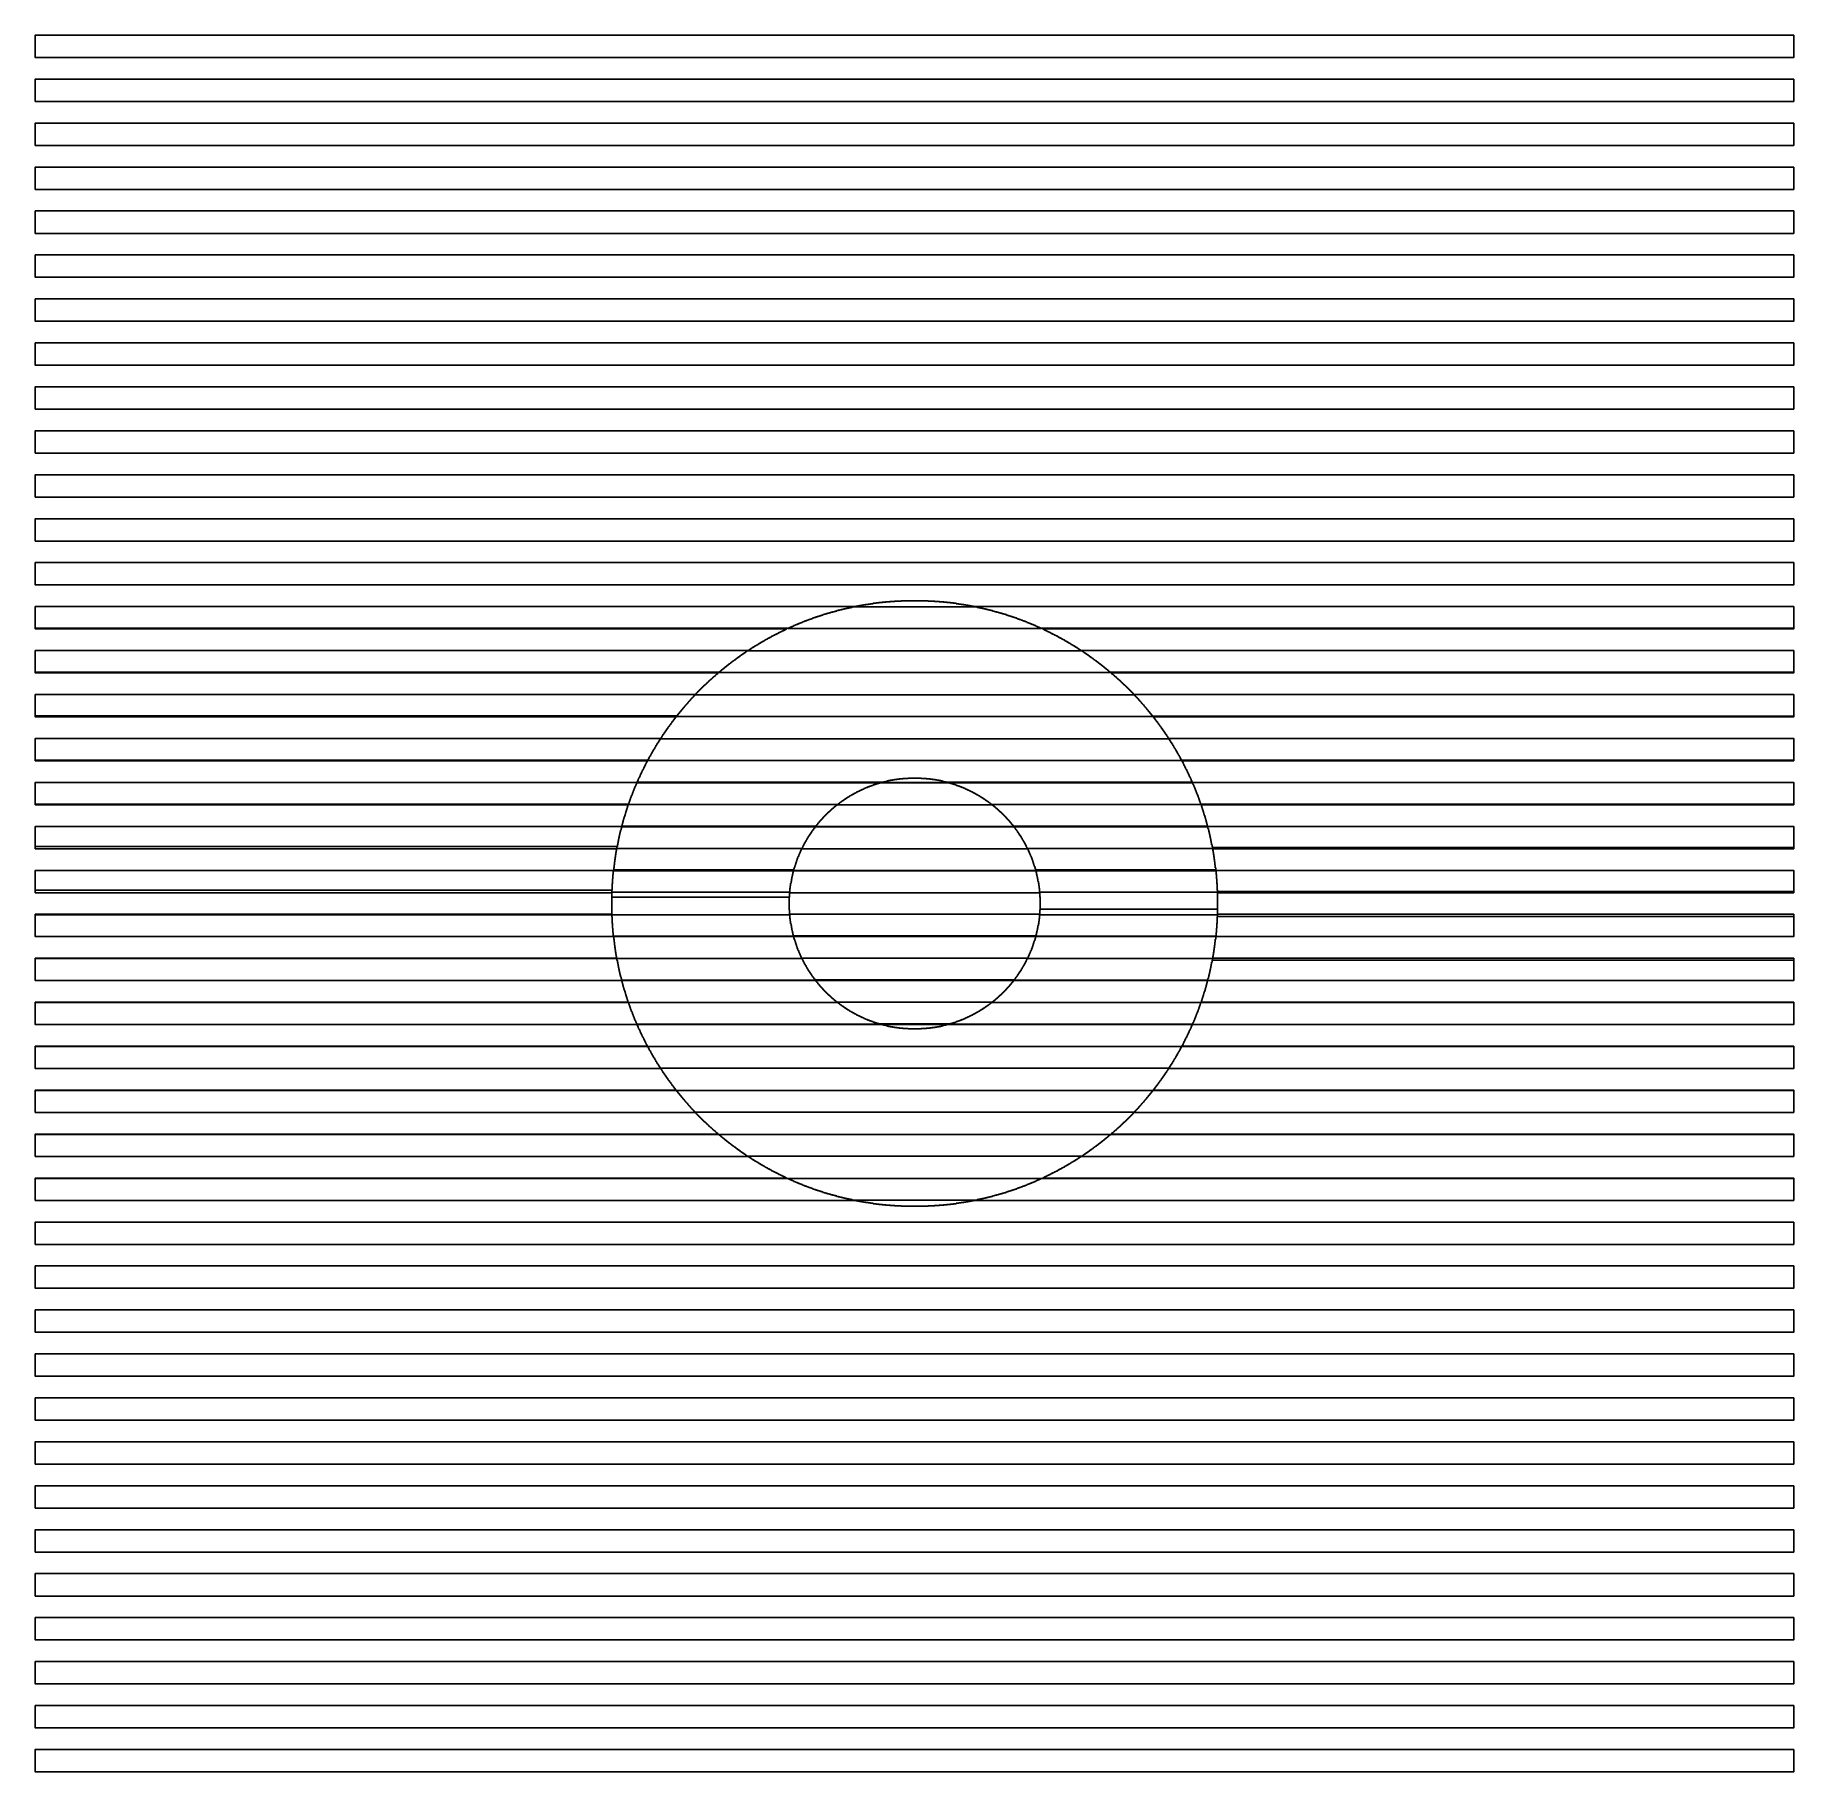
# Model space of a CAD drawing. Extents: x 600 to 5400, y 629 to 5370.
import ezdxf

# ---------------------------------------------------------------- set-up
doc = ezdxf.new("R2010")
doc.units = 0
doc.layers.add('LG_02_W1000_ZP600_INV_LL', color=5, linetype='CONTINUOUS')

msp = doc.modelspace()

# ---------------------------------------------------------------- linework, layer by layer
at = {"layer": 'LG_02_W1000_ZP600_INV_LL'}
for points in [[(5400, 5370), (5400, 5309), (600, 5309), (600, 5370)], [(5400, 5250), (5400, 5189), (600, 5189), (600, 5250)], [(5400, 5130), (5400, 5069), (600, 5069), (600, 5130)], [(5400, 5010), (5400, 4949), (600, 4949), (600, 5010)], [(5400, 4890), (5400, 4829), (600, 4829), (600, 4890)], [(5400, 4770), (5400, 4709), (600, 4709), (600, 4770)], [(5400, 4650), (5400, 4589), (600, 4589), (600, 4650)], [(5400, 4530), (5400, 4469), (600, 4469), (600, 4530)], [(5400, 4410), (5400, 4349), (600, 4349), (600, 4410)], [(5400, 4290), (5400, 4229), (600, 4229), (600, 4290)], [(5400, 4170), (5400, 4109), (600, 4109), (600, 4170)], [(5400, 4050), (5400, 3989), (600, 3989), (600, 4050)], [(5400, 3930), (5400, 3869), (600, 3869), (600, 3930)], [(3037, 3826), (3037, 3825), (3055, 3825), (3055, 3824), (3068, 3824), (3068, 3823), (3080, 3823), (3080, 3822), (3089, 3822), (3089, 3821), (3098, 3821), (3098, 3820), (3106, 3820), (3106, 3819), (3114, 3819), (3114, 3818), (3121, 3818), (3121, 3817), (3127, 3817), (3127, 3816), (3134, 3816), (3134, 3815), (3140, 3815), (3140, 3814), (3145, 3814), (3145, 3813), (3151, 3813), (3151, 3812), (3156, 3812), (3156, 3811), (3161, 3811), (3161, 3810), (5400, 3810), (5400, 3751), (3344, 3751), (3344, 3752), (3342, 3752), (3342, 3753), (3340, 3753), (3340, 3754), (3337, 3754), (3337, 3755), (3335, 3755), (3335, 3756), (3333, 3756), (3333, 3757), (3331, 3757), (3331, 3758), (3328, 3758), (3328, 3759), (3326, 3759), (3326, 3760), (3324, 3760), (3324, 3761), (3321, 3761), (3321, 3762), (3319, 3762), (3319, 3763), (3317, 3763), (3317, 3764), (3314, 3764), (3314, 3765), (3312, 3765), (3312, 3766), (3309, 3766), (3309, 3767), (3307, 3767), (3307, 3768), (3304, 3768), (3304, 3769), (3302, 3769), (3302, 3770), (3299, 3770), (3299, 3771), (3296, 3771), (3296, 3772), (3294, 3772), (3294, 3773), (3291, 3773), (3291, 3774), (3289, 3774), (3289, 3775), (3286, 3775), (3286, 3776), (3283, 3776), (3283, 3777), (3280, 3777), (3280, 3778), (3278, 3778), (3278, 3779), (3275, 3779), (3275, 3780), (3272, 3780), (3272, 3781), (3269, 3781), (3269, 3782), (3266, 3782), (3266, 3783), (3263, 3783), (3263, 3784), (3260, 3784), (3260, 3785), (3257, 3785), (3257, 3786), (3254, 3786), (3254, 3787), (3251, 3787), (3251, 3788), (3248, 3788), (3248, 3789), (3244, 3789), (3244, 3790), (3241, 3790), (3241, 3791), (3238, 3791), (3238, 3792), (3234, 3792), (3234, 3793), (3231, 3793), (3231, 3794), (3228, 3794), (3228, 3795), (3224, 3795), (3224, 3796), (3220, 3796), (3220, 3797), (3217, 3797), (3217, 3798), (3213, 3798), (3213, 3799), (3209, 3799), (3209, 3800), (3205, 3800), (3205, 3801), (3201, 3801), (3201, 3802), (3197, 3802), (3197, 3803), (3193, 3803), (3193, 3804), (3189, 3804), (3189, 3805), (3185, 3805), (3185, 3806), (3180, 3806), (3180, 3807), (3176, 3807), (3176, 3808), (3171, 3808), (3171, 3809), (2830, 3809), (2830, 3808), (2825, 3808), (2825, 3807), (2821, 3807), (2821, 3806), (2816, 3806), (2816, 3805), (2812, 3805), (2812, 3804), (2808, 3804), (2808, 3803), (2804, 3803), (2804, 3802), (2800, 3802), (2800, 3801), (2796, 3801), (2796, 3800), (2792, 3800), (2792, 3799), (2788, 3799), (2788, 3798), (2784, 3798), (2784, 3797), (2781, 3797), (2781, 3796), (2777, 3796), (2777, 3795), (2773, 3795), (2773, 3794), (2770, 3794), (2770, 3793), (2767, 3793), (2767, 3792), (2763, 3792), (2763, 3791), (2760, 3791), (2760, 3790), (2757, 3790), (2757, 3789), (2753, 3789), (2753, 3788), (2750, 3788), (2750, 3787), (2747, 3787), (2747, 3786), (2744, 3786), (2744, 3785), (2741, 3785), (2741, 3784), (2738, 3784), (2738, 3783), (2735, 3783), (2735, 3782), (2732, 3782), (2732, 3781), (2729, 3781), (2729, 3780), (2726, 3780), (2726, 3779), (2723, 3779), (2723, 3778), (2721, 3778), (2721, 3777), (2718, 3777), (2718, 3776), (2715, 3776), (2715, 3775), (2712, 3775), (2712, 3774), (2710, 3774), (2710, 3773), (2707, 3773), (2707, 3772), (2705, 3772), (2705, 3771), (2702, 3771), (2702, 3770), (2699, 3770), (2699, 3769), (2697, 3769), (2697, 3768), (2694, 3768), (2694, 3767), (2692, 3767), (2692, 3766), (2689, 3766), (2689, 3765), (2687, 3765), (2687, 3764), (2684, 3764), (2684, 3763), (2682, 3763), (2682, 3762), (2680, 3762), (2680, 3761), (2677, 3761), (2677, 3760), (2675, 3760), (2675, 3759), (2673, 3759), (2673, 3758), (2670, 3758), (2670, 3757), (2668, 3757), (2668, 3756), (2666, 3756), (2666, 3755), (2664, 3755), (2664, 3754), (2661, 3754), (2661, 3753), (2659, 3753), (2659, 3752), (2657, 3752), (2657, 3751), (600, 3751), (600, 3810), (2840, 3810), (2840, 3811), (2845, 3811), (2845, 3812), (2850, 3812), (2850, 3813), (2856, 3813), (2856, 3814), (2861, 3814), (2861, 3815), (2867, 3815), (2867, 3816), (2874, 3816), (2874, 3817), (2880, 3817), (2880, 3818), (2887, 3818), (2887, 3819), (2895, 3819), (2895, 3820), (2903, 3820), (2903, 3821), (2912, 3821), (2912, 3822), (2921, 3822), (2921, 3823), (2933, 3823), (2933, 3824), (2946, 3824), (2946, 3825), (2964, 3825), (2964, 3826)], [(5400, 3751), (5400, 3749), (3351, 3749), (3351, 3748), (3353, 3748), (3353, 3747), (3355, 3747), (3355, 3746), (3357, 3746), (3357, 3745), (3359, 3745), (3359, 3744), (3361, 3744), (3361, 3743), (3363, 3743), (3363, 3742), (3365, 3742), (3365, 3741), (3367, 3741), (3367, 3740), (3369, 3740), (3369, 3739), (3371, 3739), (3371, 3738), (3373, 3738), (3373, 3737), (3375, 3737), (3375, 3736), (3377, 3736), (3377, 3735), (3379, 3735), (3379, 3734), (3381, 3734), (3381, 3733), (3383, 3733), (3383, 3732), (3385, 3732), (3385, 3731), (3387, 3731), (3387, 3730), (3389, 3730), (3389, 3729), (3391, 3729), (3391, 3728), (3392, 3728), (3392, 3727), (3394, 3727), (3394, 3726), (3396, 3726), (3396, 3725), (3398, 3725), (3398, 3724), (3400, 3724), (3400, 3723), (3402, 3723), (3402, 3722), (3403, 3722), (3403, 3721), (3405, 3721), (3405, 3720), (3407, 3720), (3407, 3719), (3409, 3719), (3409, 3718), (3410, 3718), (3410, 3717), (3412, 3717), (3412, 3716), (3414, 3716), (3414, 3715), (3416, 3715), (3416, 3714), (3417, 3714), (3417, 3713), (3419, 3713), (3419, 3712), (3421, 3712), (3421, 3711), (3422, 3711), (3422, 3710), (3424, 3710), (3424, 3709), (3426, 3709), (3426, 3708), (3427, 3708), (3427, 3707), (3429, 3707), (3429, 3706), (3431, 3706), (3431, 3705), (3432, 3705), (3432, 3704), (3434, 3704), (3434, 3703), (3436, 3703), (3436, 3702), (3437, 3702), (3437, 3701), (3439, 3701), (3439, 3700), (3440, 3700), (3440, 3699), (3442, 3699), (3442, 3698), (3444, 3698), (3444, 3697), (3445, 3697), (3445, 3696), (3447, 3696), (3447, 3695), (3448, 3695), (3448, 3694), (3450, 3694), (3450, 3693), (3451, 3693), (3451, 3692), (3453, 3692), (3453, 3691), (3454, 3691), (3454, 3690), (5400, 3690), (5400, 3631), (3534, 3631), (3534, 3632), (3532, 3632), (3532, 3633), (3531, 3633), (3531, 3634), (3530, 3634), (3530, 3635), (3529, 3635), (3529, 3636), (3528, 3636), (3528, 3637), (3526, 3637), (3526, 3638), (3525, 3638), (3525, 3639), (3524, 3639), (3524, 3640), (3523, 3640), (3523, 3641), (3521, 3641), (3521, 3642), (3520, 3642), (3520, 3643), (3519, 3643), (3519, 3644), (3518, 3644), (3518, 3645), (3517, 3645), (3517, 3646), (3515, 3646), (3515, 3647), (3514, 3647), (3514, 3648), (3513, 3648), (3513, 3649), (3511, 3649), (3511, 3650), (3510, 3650), (3510, 3651), (3509, 3651), (3509, 3652), (3508, 3652), (3508, 3653), (3506, 3653), (3506, 3654), (3505, 3654), (3505, 3655), (3504, 3655), (3504, 3656), (3502, 3656), (3502, 3657), (3501, 3657), (3501, 3658), (3500, 3658), (3500, 3659), (3498, 3659), (3498, 3660), (3497, 3660), (3497, 3661), (3496, 3661), (3496, 3662), (3494, 3662), (3494, 3663), (3493, 3663), (3493, 3664), (3492, 3664), (3492, 3665), (3490, 3665), (3490, 3666), (3489, 3666), (3489, 3667), (3488, 3667), (3488, 3668), (3486, 3668), (3486, 3669), (3485, 3669), (3485, 3670), (3484, 3670), (3484, 3671), (3482, 3671), (3482, 3672), (3481, 3672), (3481, 3673), (3479, 3673), (3479, 3674), (3478, 3674), (3478, 3675), (3477, 3675), (3477, 3676), (3475, 3676), (3475, 3677), (3474, 3677), (3474, 3678), (3472, 3678), (3472, 3679), (3471, 3679), (3471, 3680), (3469, 3680), (3469, 3681), (3468, 3681), (3468, 3682), (3466, 3682), (3466, 3683), (3465, 3683), (3465, 3684), (3463, 3684), (3463, 3685), (3462, 3685), (3462, 3686), (3461, 3686), (3461, 3687), (3459, 3687), (3459, 3688), (3458, 3688), (3458, 3689), (2543, 3689), (2543, 3688), (2542, 3688), (2542, 3687), (2540, 3687), (2540, 3686), (2539, 3686), (2539, 3685), (2538, 3685), (2538, 3684), (2536, 3684), (2536, 3683), (2535, 3683), (2535, 3682), (2533, 3682), (2533, 3681), (2532, 3681), (2532, 3680), (2530, 3680), (2530, 3679), (2529, 3679), (2529, 3678), (2527, 3678), (2527, 3677), (2526, 3677), (2526, 3676), (2524, 3676), (2524, 3675), (2523, 3675), (2523, 3674), (2522, 3674), (2522, 3673), (2520, 3673), (2520, 3672), (2519, 3672), (2519, 3671), (2517, 3671), (2517, 3670), (2516, 3670), (2516, 3669), (2515, 3669), (2515, 3668), (2513, 3668), (2513, 3667), (2512, 3667), (2512, 3666), (2511, 3666), (2511, 3665), (2509, 3665), (2509, 3664), (2508, 3664), (2508, 3663), (2507, 3663), (2507, 3662), (2505, 3662), (2505, 3661), (2504, 3661), (2504, 3660), (2503, 3660), (2503, 3659), (2501, 3659), (2501, 3658), (2500, 3658), (2500, 3657), (2499, 3657), (2499, 3656), (2497, 3656), (2497, 3655), (2496, 3655), (2496, 3654), (2495, 3654), (2495, 3653), (2493, 3653), (2493, 3652), (2492, 3652), (2492, 3651), (2491, 3651), (2491, 3650), (2490, 3650), (2490, 3649), (2488, 3649), (2488, 3648), (2487, 3648), (2487, 3647), (2486, 3647), (2486, 3646), (2484, 3646), (2484, 3645), (2483, 3645), (2483, 3644), (2482, 3644), (2482, 3643), (2481, 3643), (2481, 3642), (2480, 3642), (2480, 3641), (2478, 3641), (2478, 3640), (2477, 3640), (2477, 3639), (2476, 3639), (2476, 3638), (2475, 3638), (2475, 3637), (2473, 3637), (2473, 3636), (2472, 3636), (2472, 3635), (2471, 3635), (2471, 3634), (2470, 3634), (2470, 3633), (2469, 3633), (2469, 3632), (2467, 3632), (2467, 3631), (600, 3631), (600, 3690), (2547, 3690), (2547, 3691), (2548, 3691), (2548, 3692), (2550, 3692), (2550, 3693), (2551, 3693), (2551, 3694), (2553, 3694), (2553, 3695), (2554, 3695), (2554, 3696), (2556, 3696), (2556, 3697), (2557, 3697), (2557, 3698), (2559, 3698), (2559, 3699), (2561, 3699), (2561, 3700), (2562, 3700), (2562, 3701), (2564, 3701), (2564, 3702), (2565, 3702), (2565, 3703), (2567, 3703), (2567, 3704), (2569, 3704), (2569, 3705), (2570, 3705), (2570, 3706), (2572, 3706), (2572, 3707), (2574, 3707), (2574, 3708), (2575, 3708), (2575, 3709), (2577, 3709), (2577, 3710), (2579, 3710), (2579, 3711), (2580, 3711), (2580, 3712), (2582, 3712), (2582, 3713), (2584, 3713), (2584, 3714), (2585, 3714), (2585, 3715), (2587, 3715), (2587, 3716), (2589, 3716), (2589, 3717), (2591, 3717), (2591, 3718), (2592, 3718), (2592, 3719), (2594, 3719), (2594, 3720), (2596, 3720), (2596, 3721), (2598, 3721), (2598, 3722), (2599, 3722), (2599, 3723), (2601, 3723), (2601, 3724), (2603, 3724), (2603, 3725), (2605, 3725), (2605, 3726), (2607, 3726), (2607, 3727), (2609, 3727), (2609, 3728), (2610, 3728), (2610, 3729), (2612, 3729), (2612, 3730), (2614, 3730), (2614, 3731), (2616, 3731), (2616, 3732), (2618, 3732), (2618, 3733), (2620, 3733), (2620, 3734), (2622, 3734), (2622, 3735), (2624, 3735), (2624, 3736), (2626, 3736), (2626, 3737), (2628, 3737), (2628, 3738), (2630, 3738), (2630, 3739), (2632, 3739), (2632, 3740), (2634, 3740), (2634, 3741), (2636, 3741), (2636, 3742), (2638, 3742), (2638, 3743), (2640, 3743), (2640, 3744), (2642, 3744), (2642, 3745), (2644, 3745), (2644, 3746), (2646, 3746), (2646, 3747), (2648, 3747), (2648, 3748), (2650, 3748), (2650, 3749), (600, 3749), (600, 3751), (2655, 3751), (2655, 3750), (3346, 3750), (3346, 3751)], [(5400, 3631), (5400, 3629), (3537, 3629), (3537, 3628), (3538, 3628), (3538, 3627), (3539, 3627), (3539, 3626), (3541, 3626), (3541, 3625), (3542, 3625), (3542, 3624), (3543, 3624), (3543, 3623), (3544, 3623), (3544, 3622), (3545, 3622), (3545, 3621), (3546, 3621), (3546, 3620), (3547, 3620), (3547, 3619), (3549, 3619), (3549, 3618), (3550, 3618), (3550, 3617), (3551, 3617), (3551, 3616), (3552, 3616), (3552, 3615), (3553, 3615), (3553, 3614), (3554, 3614), (3554, 3613), (3555, 3613), (3555, 3612), (3556, 3612), (3556, 3611), (3558, 3611), (3558, 3610), (3559, 3610), (3559, 3609), (3560, 3609), (3560, 3608), (3561, 3608), (3561, 3607), (3562, 3607), (3562, 3606), (3563, 3606), (3563, 3605), (3564, 3605), (3564, 3604), (3565, 3604), (3565, 3603), (3566, 3603), (3566, 3602), (3567, 3602), (3567, 3601), (3568, 3601), (3568, 3600), (3569, 3600), (3569, 3599), (3570, 3599), (3570, 3598), (3571, 3598), (3571, 3597), (3572, 3597), (3572, 3596), (3574, 3596), (3574, 3595), (3575, 3595), (3575, 3594), (3576, 3594), (3576, 3593), (3577, 3593), (3577, 3592), (3578, 3592), (3578, 3591), (3579, 3591), (3579, 3590), (3580, 3590), (3580, 3589), (3581, 3589), (3581, 3588), (3582, 3588), (3582, 3587), (3583, 3587), (3583, 3586), (3584, 3586), (3584, 3585), (3585, 3585), (3585, 3584), (3586, 3584), (3586, 3583), (3587, 3583), (3587, 3582), (3588, 3582), (3588, 3581), (3589, 3581), (3589, 3580), (3590, 3580), (3590, 3579), (3591, 3579), (3591, 3578), (3592, 3578), (3592, 3577), (3593, 3577), (3593, 3576), (3594, 3576), (3594, 3575), (3595, 3575), (3595, 3574), (3596, 3574), (3596, 3573), (3597, 3573), (3597, 3571), (3598, 3571), (3598, 3570), (5400, 3570), (5400, 3511), (3650, 3511), (3650, 3512), (3649, 3512), (3649, 3513), (3648, 3513), (3648, 3514), (3647, 3514), (3647, 3516), (3646, 3516), (3646, 3517), (3645, 3517), (3645, 3518), (3644, 3518), (3644, 3519), (3643, 3519), (3643, 3520), (3642, 3520), (3642, 3522), (3641, 3522), (3641, 3523), (3640, 3523), (3640, 3524), (3639, 3524), (3639, 3525), (3638, 3525), (3638, 3527), (3637, 3527), (3637, 3528), (3636, 3528), (3636, 3529), (3635, 3529), (3635, 3530), (3634, 3530), (3634, 3531), (3633, 3531), (3633, 3533), (3632, 3533), (3632, 3534), (3631, 3534), (3631, 3535), (3630, 3535), (3630, 3536), (3629, 3536), (3629, 3537), (3628, 3537), (3628, 3538), (3627, 3538), (3627, 3540), (3626, 3540), (3626, 3541), (3625, 3541), (3625, 3542), (3624, 3542), (3624, 3543), (3623, 3543), (3623, 3544), (3622, 3544), (3622, 3545), (3621, 3545), (3621, 3546), (3620, 3546), (3620, 3548), (3619, 3548), (3619, 3549), (3618, 3549), (3618, 3550), (3617, 3550), (3617, 3551), (3616, 3551), (3616, 3552), (3615, 3552), (3615, 3553), (3614, 3553), (3614, 3554), (3613, 3554), (3613, 3555), (3612, 3555), (3612, 3557), (3611, 3557), (3611, 3558), (3610, 3558), (3610, 3559), (3609, 3559), (3609, 3560), (3608, 3560), (3608, 3561), (3607, 3561), (3607, 3562), (3606, 3562), (3606, 3563), (3605, 3563), (3605, 3564), (3604, 3564), (3604, 3565), (3603, 3565), (3603, 3566), (3602, 3566), (3602, 3567), (3601, 3567), (3601, 3568), (3600, 3568), (3600, 3569), (2401, 3569), (2401, 3568), (2400, 3568), (2400, 3567), (2399, 3567), (2399, 3566), (2398, 3566), (2398, 3565), (2397, 3565), (2397, 3564), (2396, 3564), (2396, 3563), (2395, 3563), (2395, 3562), (2394, 3562), (2394, 3561), (2393, 3561), (2393, 3560), (2392, 3560), (2392, 3559), (2391, 3559), (2391, 3558), (2390, 3558), (2390, 3557), (2389, 3557), (2389, 3555), (2388, 3555), (2388, 3554), (2387, 3554), (2387, 3553), (2386, 3553), (2386, 3552), (2385, 3552), (2385, 3551), (2384, 3551), (2384, 3550), (2383, 3550), (2383, 3549), (2382, 3549), (2382, 3548), (2381, 3548), (2381, 3546), (2380, 3546), (2380, 3545), (2379, 3545), (2379, 3544), (2378, 3544), (2378, 3543), (2377, 3543), (2377, 3542), (2376, 3542), (2376, 3541), (2375, 3541), (2375, 3540), (2374, 3540), (2374, 3538), (2373, 3538), (2373, 3537), (2372, 3537), (2372, 3536), (2371, 3536), (2371, 3535), (2370, 3535), (2370, 3534), (2369, 3534), (2369, 3533), (2368, 3533), (2368, 3531), (2367, 3531), (2367, 3530), (2366, 3530), (2366, 3529), (2365, 3529), (2365, 3528), (2364, 3528), (2364, 3527), (2363, 3527), (2363, 3525), (2362, 3525), (2362, 3524), (2361, 3524), (2361, 3523), (2360, 3523), (2360, 3522), (2359, 3522), (2359, 3520), (2358, 3520), (2358, 3519), (2357, 3519), (2357, 3518), (2356, 3518), (2356, 3517), (2355, 3517), (2355, 3516), (2354, 3516), (2354, 3514), (2353, 3514), (2353, 3513), (2352, 3513), (2352, 3512), (600, 3512), (600, 3570), (2403, 3570), (2403, 3571), (2404, 3571), (2404, 3573), (2405, 3573), (2405, 3574), (2406, 3574), (2406, 3575), (2407, 3575), (2407, 3576), (2408, 3576), (2408, 3577), (2409, 3577), (2409, 3578), (2410, 3578), (2410, 3579), (2411, 3579), (2411, 3580), (2412, 3580), (2412, 3581), (2413, 3581), (2413, 3582), (2414, 3582), (2414, 3583), (2415, 3583), (2415, 3584), (2416, 3584), (2416, 3585), (2417, 3585), (2417, 3586), (2418, 3586), (2418, 3587), (2419, 3587), (2419, 3588), (2420, 3588), (2420, 3589), (2421, 3589), (2421, 3590), (2422, 3590), (2422, 3591), (2423, 3591), (2423, 3592), (2424, 3592), (2424, 3593), (2425, 3593), (2425, 3594), (2426, 3594), (2426, 3595), (2427, 3595), (2427, 3596), (2429, 3596), (2429, 3597), (2430, 3597), (2430, 3598), (2431, 3598), (2431, 3599), (2432, 3599), (2432, 3600), (2433, 3600), (2433, 3601), (2434, 3601), (2434, 3602), (2435, 3602), (2435, 3603), (2436, 3603), (2436, 3604), (2437, 3604), (2437, 3605), (2438, 3605), (2438, 3606), (2439, 3606), (2439, 3607), (2440, 3607), (2440, 3608), (2441, 3608), (2441, 3609), (2442, 3609), (2442, 3610), (2443, 3610), (2443, 3611), (2445, 3611), (2445, 3612), (2446, 3612), (2446, 3613), (2447, 3613), (2447, 3614), (2448, 3614), (2448, 3615), (2449, 3615), (2449, 3616), (2450, 3616), (2450, 3617), (2451, 3617), (2451, 3618), (2452, 3618), (2452, 3619), (2454, 3619), (2454, 3620), (2455, 3620), (2455, 3621), (2456, 3621), (2456, 3622), (2457, 3622), (2457, 3623), (2458, 3623), (2458, 3624), (2459, 3624), (2459, 3625), (2460, 3625), (2460, 3626), (2462, 3626), (2462, 3627), (2463, 3627), (2463, 3628), (2464, 3628), (2464, 3629), (600, 3629), (600, 3631), (2466, 3631), (2466, 3630), (3535, 3630), (3535, 3631)], [(2351, 3512), (2351, 3510), (3650, 3510), (3650, 3511), (5400, 3511), (5400, 3509), (3652, 3509), (3652, 3508), (3653, 3508), (3653, 3507), (3654, 3507), (3654, 3505), (3655, 3505), (3655, 3504), (3656, 3504), (3656, 3503), (3657, 3503), (3657, 3501), (3658, 3501), (3658, 3500), (3659, 3500), (3659, 3499), (3660, 3499), (3660, 3497), (3661, 3497), (3661, 3496), (3662, 3496), (3662, 3495), (3663, 3495), (3663, 3493), (3664, 3493), (3664, 3492), (3665, 3492), (3665, 3491), (3666, 3491), (3666, 3489), (3667, 3489), (3667, 3488), (3668, 3488), (3668, 3487), (3669, 3487), (3669, 3485), (3670, 3485), (3670, 3484), (3671, 3484), (3671, 3483), (3672, 3483), (3672, 3481), (3673, 3481), (3673, 3480), (3674, 3480), (3674, 3478), (3675, 3478), (3675, 3477), (3676, 3477), (3676, 3476), (3677, 3476), (3677, 3474), (3678, 3474), (3678, 3473), (3679, 3473), (3679, 3471), (3680, 3471), (3680, 3470), (3681, 3470), (3681, 3468), (3682, 3468), (3682, 3467), (3683, 3467), (3683, 3465), (3684, 3465), (3684, 3464), (3685, 3464), (3685, 3462), (3686, 3462), (3686, 3461), (3687, 3461), (3687, 3460), (3688, 3460), (3688, 3458), (3689, 3458), (3689, 3457), (3690, 3457), (3690, 3455), (3691, 3455), (3691, 3453), (3692, 3453), (3692, 3452), (3693, 3452), (3693, 3450), (5400, 3450), (5400, 3391), (3728, 3391), (3728, 3393), (3727, 3393), (3727, 3395), (3726, 3395), (3726, 3397), (3725, 3397), (3725, 3399), (3724, 3399), (3724, 3401), (3723, 3401), (3723, 3402), (3722, 3402), (3722, 3404), (3721, 3404), (3721, 3406), (3720, 3406), (3720, 3408), (3719, 3408), (3719, 3409), (3718, 3409), (3718, 3411), (3717, 3411), (3717, 3413), (3716, 3413), (3716, 3415), (3715, 3415), (3715, 3416), (3714, 3416), (3714, 3418), (3713, 3418), (3713, 3420), (3712, 3420), (3712, 3421), (3711, 3421), (3711, 3423), (3710, 3423), (3710, 3425), (3709, 3425), (3709, 3426), (3708, 3426), (3708, 3428), (3707, 3428), (3707, 3430), (3706, 3430), (3706, 3431), (3705, 3431), (3705, 3433), (3704, 3433), (3704, 3435), (3703, 3435), (3703, 3436), (3702, 3436), (3702, 3438), (3701, 3438), (3701, 3439), (3700, 3439), (3700, 3441), (3699, 3441), (3699, 3443), (3698, 3443), (3698, 3444), (3697, 3444), (3697, 3446), (3696, 3446), (3696, 3447), (3695, 3447), (3695, 3449), (2306, 3449), (2306, 3447), (2305, 3447), (2305, 3446), (2304, 3446), (2304, 3444), (2303, 3444), (2303, 3443), (2302, 3443), (2302, 3441), (2301, 3441), (2301, 3439), (2300, 3439), (2300, 3438), (2299, 3438), (2299, 3436), (2298, 3436), (2298, 3435), (2297, 3435), (2297, 3433), (2296, 3433), (2296, 3431), (2295, 3431), (2295, 3430), (2294, 3430), (2294, 3428), (2293, 3428), (2293, 3426), (2292, 3426), (2292, 3425), (2291, 3425), (2291, 3423), (2290, 3423), (2290, 3421), (2289, 3421), (2289, 3420), (2288, 3420), (2288, 3418), (2287, 3418), (2287, 3416), (2286, 3416), (2286, 3415), (2285, 3415), (2285, 3413), (2284, 3413), (2284, 3411), (2283, 3411), (2283, 3409), (2282, 3409), (2282, 3408), (2281, 3408), (2281, 3406), (2280, 3406), (2280, 3404), (2279, 3404), (2279, 3402), (2278, 3402), (2278, 3401), (2277, 3401), (2277, 3399), (2276, 3399), (2276, 3397), (2275, 3397), (2275, 3395), (2274, 3395), (2274, 3393), (2273, 3393), (2273, 3391), (600, 3391), (600, 3450), (2308, 3450), (2308, 3452), (2309, 3452), (2309, 3453), (2310, 3453), (2310, 3455), (2311, 3455), (2311, 3457), (2312, 3457), (2312, 3458), (2313, 3458), (2313, 3460), (2314, 3460), (2314, 3461), (2315, 3461), (2315, 3462), (2316, 3462), (2316, 3464), (2317, 3464), (2317, 3465), (2318, 3465), (2318, 3467), (2319, 3467), (2319, 3468), (2320, 3468), (2320, 3470), (2321, 3470), (2321, 3471), (2322, 3471), (2322, 3473), (2323, 3473), (2323, 3474), (2324, 3474), (2324, 3476), (2325, 3476), (2325, 3477), (2326, 3477), (2326, 3478), (2327, 3478), (2327, 3480), (2328, 3480), (2328, 3481), (2329, 3481), (2329, 3483), (2330, 3483), (2330, 3484), (2331, 3484), (2331, 3485), (2332, 3485), (2332, 3487), (2333, 3487), (2333, 3488), (2334, 3488), (2334, 3489), (2335, 3489), (2335, 3491), (2336, 3491), (2336, 3492), (2337, 3492), (2337, 3493), (2338, 3493), (2338, 3495), (2339, 3495), (2339, 3496), (2340, 3496), (2340, 3497), (2341, 3497), (2341, 3499), (2342, 3499), (2342, 3500), (2343, 3500), (2343, 3501), (2344, 3501), (2344, 3503), (2345, 3503), (2345, 3504), (2346, 3504), (2346, 3505), (2347, 3505), (2347, 3507), (2348, 3507), (2348, 3508), (2349, 3508), (2349, 3509), (600, 3509), (600, 3512)], [(5400, 3391), (5400, 3389), (3730, 3389), (3730, 3388), (3731, 3388), (3731, 3386), (3732, 3386), (3732, 3384), (3733, 3384), (3733, 3382), (3734, 3382), (3734, 3380), (3735, 3380), (3735, 3378), (3736, 3378), (3736, 3376), (3737, 3376), (3737, 3374), (3738, 3374), (3738, 3372), (3739, 3372), (3739, 3370), (3740, 3370), (3740, 3368), (3741, 3368), (3741, 3366), (3742, 3366), (3742, 3364), (3743, 3364), (3743, 3362), (3744, 3362), (3744, 3360), (3745, 3360), (3745, 3358), (3746, 3358), (3746, 3356), (3747, 3356), (3747, 3354), (3748, 3354), (3748, 3352), (3749, 3352), (3749, 3350), (3750, 3350), (3750, 3347), (3751, 3347), (3751, 3345), (3752, 3345), (3752, 3343), (3753, 3343), (3753, 3341), (3754, 3341), (3754, 3339), (3755, 3339), (3755, 3336), (3756, 3336), (3756, 3334), (3757, 3334), (3757, 3332), (3758, 3332), (3758, 3331), (3085, 3331), (3085, 3332), (3080, 3332), (3080, 3333), (3076, 3333), (3076, 3334), (3072, 3334), (3072, 3335), (3067, 3335), (3067, 3336), (3061, 3336), (3061, 3337), (3056, 3337), (3056, 3338), (3049, 3338), (3049, 3339), (3042, 3339), (3042, 3340), (3032, 3340), (3032, 3341), (3018, 3341), (3018, 3342), (2983, 3342), (2983, 3341), (2969, 3341), (2969, 3340), (2959, 3340), (2959, 3339), (2952, 3339), (2952, 3338), (2945, 3338), (2945, 3337), (2940, 3337), (2940, 3336), (2934, 3336), (2934, 3335), (2929, 3335), (2929, 3334), (2925, 3334), (2925, 3333), (2921, 3333), (2921, 3332), (2916, 3332), (2916, 3331), (2243, 3331), (2243, 3332), (2244, 3332), (2244, 3334), (2245, 3334), (2245, 3336), (2246, 3336), (2246, 3339), (2247, 3339), (2247, 3341), (2248, 3341), (2248, 3343), (2249, 3343), (2249, 3345), (2250, 3345), (2250, 3347), (2251, 3347), (2251, 3350), (2252, 3350), (2252, 3352), (2253, 3352), (2253, 3354), (2254, 3354), (2254, 3356), (2255, 3356), (2255, 3358), (2256, 3358), (2256, 3360), (2257, 3360), (2257, 3362), (2258, 3362), (2258, 3364), (2259, 3364), (2259, 3366), (2260, 3366), (2260, 3368), (2261, 3368), (2261, 3370), (2262, 3370), (2262, 3372), (2263, 3372), (2263, 3374), (2264, 3374), (2264, 3376), (2265, 3376), (2265, 3378), (2266, 3378), (2266, 3380), (2267, 3380), (2267, 3382), (2268, 3382), (2268, 3384), (2269, 3384), (2269, 3386), (2270, 3386), (2270, 3388), (2271, 3388), (2271, 3389), (600, 3389), (600, 3391), (2272, 3391), (2272, 3390), (3729, 3390), (3729, 3391)], [(3758, 3331), (3758, 3330), (5400, 3330), (5400, 3271), (3781, 3271), (3781, 3274), (3780, 3274), (3780, 3277), (3779, 3277), (3779, 3279), (3778, 3279), (3778, 3282), (3777, 3282), (3777, 3285), (3776, 3285), (3776, 3288), (3775, 3288), (3775, 3290), (3774, 3290), (3774, 3293), (3773, 3293), (3773, 3295), (3772, 3295), (3772, 3298), (3771, 3298), (3771, 3301), (3770, 3301), (3770, 3303), (3769, 3303), (3769, 3306), (3768, 3306), (3768, 3308), (3767, 3308), (3767, 3311), (3766, 3311), (3766, 3313), (3765, 3313), (3765, 3316), (3764, 3316), (3764, 3318), (3763, 3318), (3763, 3320), (3762, 3320), (3762, 3323), (3761, 3323), (3761, 3325), (3760, 3325), (3760, 3327), (3759, 3327), (3759, 3329), (2242, 3329), (2242, 3327), (2241, 3327), (2241, 3325), (2240, 3325), (2240, 3323), (2239, 3323), (2239, 3320), (2238, 3320), (2238, 3318), (2237, 3318), (2237, 3316), (2236, 3316), (2236, 3313), (2235, 3313), (2235, 3311), (2234, 3311), (2234, 3308), (2233, 3308), (2233, 3306), (2232, 3306), (2232, 3303), (2231, 3303), (2231, 3301), (2230, 3301), (2230, 3298), (2229, 3298), (2229, 3295), (2228, 3295), (2228, 3293), (2227, 3293), (2227, 3290), (2226, 3290), (2226, 3288), (2225, 3288), (2225, 3285), (2224, 3285), (2224, 3282), (2223, 3282), (2223, 3279), (2222, 3279), (2222, 3277), (2221, 3277), (2221, 3274), (2220, 3274), (2220, 3271), (600, 3271), (600, 3330), (2243, 3330), (2243, 3331), (2913, 3331), (2913, 3330), (3088, 3330), (3088, 3331)], [(3096, 3329), (3096, 3328), (3099, 3328), (3099, 3327), (3102, 3327), (3102, 3326), (3105, 3326), (3105, 3325), (3108, 3325), (3108, 3324), (3111, 3324), (3111, 3323), (3114, 3323), (3114, 3322), (3117, 3322), (3117, 3321), (3120, 3321), (3120, 3320), (3123, 3320), (3123, 3319), (3125, 3319), (3125, 3318), (3128, 3318), (3128, 3317), (3130, 3317), (3130, 3316), (3133, 3316), (3133, 3315), (3135, 3315), (3135, 3314), (3137, 3314), (3137, 3313), (3139, 3313), (3139, 3312), (3142, 3312), (3142, 3311), (3144, 3311), (3144, 3310), (3146, 3310), (3146, 3309), (3148, 3309), (3148, 3308), (3150, 3308), (3150, 3307), (3152, 3307), (3152, 3306), (3154, 3306), (3154, 3305), (3156, 3305), (3156, 3304), (3158, 3304), (3158, 3303), (3160, 3303), (3160, 3302), (3162, 3302), (3162, 3301), (3164, 3301), (3164, 3300), (3166, 3300), (3166, 3299), (3167, 3299), (3167, 3298), (3169, 3298), (3169, 3297), (3171, 3297), (3171, 3296), (3173, 3296), (3173, 3295), (3174, 3295), (3174, 3294), (3176, 3294), (3176, 3293), (3178, 3293), (3178, 3292), (3179, 3292), (3179, 3291), (3181, 3291), (3181, 3290), (3183, 3290), (3183, 3289), (3184, 3289), (3184, 3288), (3186, 3288), (3186, 3287), (3187, 3287), (3187, 3286), (3189, 3286), (3189, 3285), (3190, 3285), (3190, 3284), (3192, 3284), (3192, 3283), (3193, 3283), (3193, 3282), (3195, 3282), (3195, 3281), (3196, 3281), (3196, 3280), (3198, 3280), (3198, 3279), (3199, 3279), (3199, 3278), (3201, 3278), (3201, 3277), (3202, 3277), (3202, 3276), (3203, 3276), (3203, 3275), (3205, 3275), (3205, 3274), (3206, 3274), (3206, 3273), (3207, 3273), (3207, 3272), (3209, 3272), (3209, 3271), (3210, 3271), (3210, 3270), (3782, 3270), (3782, 3271), (5400, 3271), (5400, 3269), (3782, 3269), (3782, 3268), (3783, 3268), (3783, 3265), (3784, 3265), (3784, 3262), (3785, 3262), (3785, 3259), (3786, 3259), (3786, 3256), (3787, 3256), (3787, 3253), (3788, 3253), (3788, 3250), (3789, 3250), (3789, 3247), (3790, 3247), (3790, 3243), (3791, 3243), (3791, 3240), (3792, 3240), (3792, 3237), (3793, 3237), (3793, 3233), (3794, 3233), (3794, 3230), (3795, 3230), (3795, 3227), (3796, 3227), (3796, 3223), (3797, 3223), (3797, 3219), (3798, 3219), (3798, 3216), (3799, 3216), (3799, 3212), (3800, 3212), (3800, 3211), (3269, 3211), (3269, 3213), (3268, 3213), (3268, 3214), (3267, 3214), (3267, 3215), (3266, 3215), (3266, 3216), (3265, 3216), (3265, 3218), (3264, 3218), (3264, 3219), (3263, 3219), (3263, 3220), (3262, 3220), (3262, 3221), (3261, 3221), (3261, 3222), (3260, 3222), (3260, 3224), (3259, 3224), (3259, 3225), (3258, 3225), (3258, 3226), (3257, 3226), (3257, 3227), (3256, 3227), (3256, 3228), (3255, 3228), (3255, 3229), (3254, 3229), (3254, 3230), (3253, 3230), (3253, 3231), (3252, 3231), (3252, 3232), (3251, 3232), (3251, 3234), (3250, 3234), (3250, 3235), (3249, 3235), (3249, 3236), (3248, 3236), (3248, 3237), (3247, 3237), (3247, 3238), (3246, 3238), (3246, 3239), (3245, 3239), (3245, 3240), (3244, 3240), (3244, 3241), (3243, 3241), (3243, 3242), (3242, 3242), (3242, 3243), (3241, 3243), (3241, 3244), (3240, 3244), (3240, 3245), (3239, 3245), (3239, 3246), (3238, 3246), (3238, 3247), (3237, 3247), (3237, 3248), (3236, 3248), (3236, 3249), (3235, 3249), (3235, 3250), (3233, 3250), (3233, 3251), (3232, 3251), (3232, 3252), (3231, 3252), (3231, 3253), (3230, 3253), (3230, 3254), (3229, 3254), (3229, 3255), (3228, 3255), (3228, 3256), (3227, 3256), (3227, 3257), (3226, 3257), (3226, 3258), (3225, 3258), (3225, 3259), (3223, 3259), (3223, 3260), (3222, 3260), (3222, 3261), (3221, 3261), (3221, 3262), (3220, 3262), (3220, 3263), (3219, 3263), (3219, 3264), (3217, 3264), (3217, 3265), (3216, 3265), (3216, 3266), (3215, 3266), (3215, 3267), (3214, 3267), (3214, 3268), (3212, 3268), (3212, 3269), (2789, 3269), (2789, 3268), (2787, 3268), (2787, 3267), (2786, 3267), (2786, 3266), (2785, 3266), (2785, 3265), (2784, 3265), (2784, 3264), (2782, 3264), (2782, 3263), (2781, 3263), (2781, 3262), (2780, 3262), (2780, 3261), (2779, 3261), (2779, 3260), (2778, 3260), (2778, 3259), (2776, 3259), (2776, 3258), (2775, 3258), (2775, 3257), (2774, 3257), (2774, 3256), (2773, 3256), (2773, 3255), (2772, 3255), (2772, 3254), (2771, 3254), (2771, 3253), (2770, 3253), (2770, 3252), (2769, 3252), (2769, 3251), (2768, 3251), (2768, 3250), (2766, 3250), (2766, 3249), (2765, 3249), (2765, 3248), (2764, 3248), (2764, 3247), (2763, 3247), (2763, 3246), (2762, 3246), (2762, 3245), (2761, 3245), (2761, 3244), (2760, 3244), (2760, 3243), (2759, 3243), (2759, 3242), (2758, 3242), (2758, 3241), (2757, 3241), (2757, 3240), (2756, 3240), (2756, 3239), (2755, 3239), (2755, 3238), (2754, 3238), (2754, 3237), (2753, 3237), (2753, 3236), (2752, 3236), (2752, 3235), (2751, 3235), (2751, 3234), (2750, 3234), (2750, 3232), (2749, 3232), (2749, 3231), (2748, 3231), (2748, 3230), (2747, 3230), (2747, 3229), (2746, 3229), (2746, 3228), (2745, 3228), (2745, 3227), (2744, 3227), (2744, 3226), (2743, 3226), (2743, 3225), (2742, 3225), (2742, 3224), (2741, 3224), (2741, 3222), (2740, 3222), (2740, 3221), (2739, 3221), (2739, 3220), (2738, 3220), (2738, 3219), (2737, 3219), (2737, 3218), (2736, 3218), (2736, 3216), (2735, 3216), (2735, 3215), (2734, 3215), (2734, 3214), (2733, 3214), (2733, 3213), (2732, 3213), (2732, 3211), (2201, 3211), (2201, 3212), (2202, 3212), (2202, 3216), (2203, 3216), (2203, 3219), (2204, 3219), (2204, 3223), (2205, 3223), (2205, 3227), (2206, 3227), (2206, 3230), (2207, 3230), (2207, 3233), (2208, 3233), (2208, 3237), (2209, 3237), (2209, 3240), (2210, 3240), (2210, 3243), (2211, 3243), (2211, 3247), (2212, 3247), (2212, 3250), (2213, 3250), (2213, 3253), (2214, 3253), (2214, 3256), (2215, 3256), (2215, 3259), (2216, 3259), (2216, 3262), (2217, 3262), (2217, 3265), (2218, 3265), (2218, 3268), (2219, 3268), (2219, 3269), (600, 3269), (600, 3271), (2219, 3271), (2219, 3270), (2791, 3270), (2791, 3271), (2792, 3271), (2792, 3272), (2794, 3272), (2794, 3273), (2795, 3273), (2795, 3274), (2796, 3274), (2796, 3275), (2798, 3275), (2798, 3276), (2799, 3276), (2799, 3277), (2800, 3277), (2800, 3278), (2802, 3278), (2802, 3279), (2803, 3279), (2803, 3280), (2805, 3280), (2805, 3281), (2806, 3281), (2806, 3282), (2808, 3282), (2808, 3283), (2809, 3283), (2809, 3284), (2811, 3284), (2811, 3285), (2812, 3285), (2812, 3286), (2814, 3286), (2814, 3287), (2815, 3287), (2815, 3288), (2817, 3288), (2817, 3289), (2818, 3289), (2818, 3290), (2820, 3290), (2820, 3291), (2822, 3291), (2822, 3292), (2823, 3292), (2823, 3293), (2825, 3293), (2825, 3294), (2827, 3294), (2827, 3295), (2828, 3295), (2828, 3296), (2830, 3296), (2830, 3297), (2832, 3297), (2832, 3298), (2834, 3298), (2834, 3299), (2835, 3299), (2835, 3300), (2837, 3300), (2837, 3301), (2839, 3301), (2839, 3302), (2841, 3302), (2841, 3303), (2843, 3303), (2843, 3304), (2845, 3304), (2845, 3305), (2847, 3305), (2847, 3306), (2849, 3306), (2849, 3307), (2851, 3307), (2851, 3308), (2853, 3308), (2853, 3309), (2855, 3309), (2855, 3310), (2857, 3310), (2857, 3311), (2859, 3311), (2859, 3312), (2862, 3312), (2862, 3313), (2864, 3313), (2864, 3314), (2866, 3314), (2866, 3315), (2868, 3315), (2868, 3316), (2871, 3316), (2871, 3317), (2873, 3317), (2873, 3318), (2876, 3318), (2876, 3319), (2878, 3319), (2878, 3320), (2881, 3320), (2881, 3321), (2884, 3321), (2884, 3322), (2887, 3322), (2887, 3323), (2890, 3323), (2890, 3324), (2893, 3324), (2893, 3325), (2896, 3325), (2896, 3326), (2899, 3326), (2899, 3327), (2902, 3327), (2902, 3328), (2905, 3328), (2905, 3329)], [(3800, 3211), (3800, 3210), (5400, 3210), (5400, 3152), (3813, 3152), (3813, 3155), (3812, 3155), (3812, 3160), (3811, 3160), (3811, 3165), (3810, 3165), (3810, 3170), (3809, 3170), (3809, 3175), (3808, 3175), (3808, 3179), (3807, 3179), (3807, 3184), (3806, 3184), (3806, 3188), (3805, 3188), (3805, 3192), (3804, 3192), (3804, 3196), (3803, 3196), (3803, 3200), (3802, 3200), (3802, 3204), (3801, 3204), (3801, 3208), (3800, 3208), (3800, 3209), (2201, 3209), (2201, 3208), (2200, 3208), (2200, 3204), (2199, 3204), (2199, 3200), (2198, 3200), (2198, 3196), (2197, 3196), (2197, 3192), (2196, 3192), (2196, 3188), (2195, 3188), (2195, 3184), (2194, 3184), (2194, 3179), (2193, 3179), (2193, 3175), (2192, 3175), (2192, 3170), (2191, 3170), (2191, 3165), (2190, 3165), (2190, 3160), (2189, 3160), (2189, 3155), (600, 3155), (600, 3210), (2201, 3210), (2201, 3211), (2731, 3211), (2731, 3210), (3270, 3210), (3270, 3211)], [(3272, 3209), (3272, 3208), (3273, 3208), (3273, 3206), (3274, 3206), (3274, 3205), (3275, 3205), (3275, 3204), (3276, 3204), (3276, 3202), (3277, 3202), (3277, 3201), (3278, 3201), (3278, 3200), (3279, 3200), (3279, 3198), (3280, 3198), (3280, 3197), (3281, 3197), (3281, 3195), (3282, 3195), (3282, 3194), (3283, 3194), (3283, 3192), (3284, 3192), (3284, 3191), (3285, 3191), (3285, 3189), (3286, 3189), (3286, 3188), (3287, 3188), (3287, 3186), (3288, 3186), (3288, 3185), (3289, 3185), (3289, 3183), (3290, 3183), (3290, 3182), (3291, 3182), (3291, 3180), (3292, 3180), (3292, 3178), (3293, 3178), (3293, 3177), (3294, 3177), (3294, 3175), (3295, 3175), (3295, 3173), (3296, 3173), (3296, 3172), (3297, 3172), (3297, 3170), (3298, 3170), (3298, 3168), (3299, 3168), (3299, 3166), (3300, 3166), (3300, 3165), (3301, 3165), (3301, 3163), (3302, 3163), (3302, 3161), (3303, 3161), (3303, 3159), (3304, 3159), (3304, 3157), (3305, 3157), (3305, 3155), (3306, 3155), (3306, 3153), (3307, 3153), (3307, 3151), (3308, 3151), (3308, 3150), (3813, 3150), (3813, 3152), (5400, 3152), (5400, 3149), (3814, 3149), (3814, 3144), (3815, 3144), (3815, 3139), (3816, 3139), (3816, 3133), (3817, 3133), (3817, 3126), (3818, 3126), (3818, 3120), (3819, 3120), (3819, 3113), (3820, 3113), (3820, 3105), (3821, 3105), (3821, 3097), (3822, 3097), (3822, 3091), (3330, 3091), (3330, 3095), (3329, 3095), (3329, 3098), (3328, 3098), (3328, 3101), (3327, 3101), (3327, 3104), (3326, 3104), (3326, 3107), (3325, 3107), (3325, 3110), (3324, 3110), (3324, 3113), (3323, 3113), (3323, 3116), (3322, 3116), (3322, 3119), (3321, 3119), (3321, 3122), (3320, 3122), (3320, 3124), (3319, 3124), (3319, 3127), (3318, 3127), (3318, 3129), (3317, 3129), (3317, 3132), (3316, 3132), (3316, 3134), (3315, 3134), (3315, 3136), (3314, 3136), (3314, 3138), (3313, 3138), (3313, 3141), (3312, 3141), (3312, 3143), (3311, 3143), (3311, 3145), (3310, 3145), (3310, 3147), (3309, 3147), (3309, 3149), (2692, 3149), (2692, 3147), (2691, 3147), (2691, 3145), (2690, 3145), (2690, 3143), (2689, 3143), (2689, 3141), (2688, 3141), (2688, 3138), (2687, 3138), (2687, 3136), (2686, 3136), (2686, 3134), (2685, 3134), (2685, 3132), (2684, 3132), (2684, 3129), (2683, 3129), (2683, 3127), (2682, 3127), (2682, 3124), (2681, 3124), (2681, 3122), (2680, 3122), (2680, 3119), (2679, 3119), (2679, 3116), (2678, 3116), (2678, 3113), (2677, 3113), (2677, 3110), (2676, 3110), (2676, 3107), (2675, 3107), (2675, 3104), (2674, 3104), (2674, 3101), (2673, 3101), (2673, 3098), (2672, 3098), (2672, 3095), (2671, 3095), (2671, 3091), (2179, 3091), (2179, 3097), (2180, 3097), (2180, 3105), (2181, 3105), (2181, 3113), (2182, 3113), (2182, 3120), (2183, 3120), (2183, 3126), (2184, 3126), (2184, 3133), (2185, 3133), (2185, 3139), (2186, 3139), (2186, 3144), (2187, 3144), (2187, 3149), (600, 3149), (600, 3155), (2188, 3155), (2188, 3150), (2693, 3150), (2693, 3151), (2694, 3151), (2694, 3153), (2695, 3153), (2695, 3155), (2696, 3155), (2696, 3157), (2697, 3157), (2697, 3159), (2698, 3159), (2698, 3161), (2699, 3161), (2699, 3163), (2700, 3163), (2700, 3165), (2701, 3165), (2701, 3166), (2702, 3166), (2702, 3168), (2703, 3168), (2703, 3170), (2704, 3170), (2704, 3172), (2705, 3172), (2705, 3173), (2706, 3173), (2706, 3175), (2707, 3175), (2707, 3177), (2708, 3177), (2708, 3178), (2709, 3178), (2709, 3180), (2710, 3180), (2710, 3182), (2711, 3182), (2711, 3183), (2712, 3183), (2712, 3185), (2713, 3185), (2713, 3186), (2714, 3186), (2714, 3188), (2715, 3188), (2715, 3189), (2716, 3189), (2716, 3191), (2717, 3191), (2717, 3192), (2718, 3192), (2718, 3194), (2719, 3194), (2719, 3195), (2720, 3195), (2720, 3197), (2721, 3197), (2721, 3198), (2722, 3198), (2722, 3200), (2723, 3200), (2723, 3201), (2724, 3201), (2724, 3202), (2725, 3202), (2725, 3204), (2726, 3204), (2726, 3205), (2727, 3205), (2727, 3206), (2728, 3206), (2728, 3208), (2729, 3208), (2729, 3209)], [(3822, 3091), (3822, 3090), (5400, 3090), (5400, 3032), (3827, 3032), (3827, 3036), (3826, 3036), (3826, 3054), (3825, 3054), (3825, 3067), (3824, 3067), (3824, 3079), (3823, 3079), (3823, 3088), (3822, 3088), (3822, 3089), (2179, 3089), (2179, 3088), (2178, 3088), (2178, 3079), (2177, 3079), (2177, 3067), (2176, 3067), (2176, 3054), (2175, 3054), (2175, 3036), (600, 3036), (600, 3090), (2179, 3090), (2179, 3091), (2670, 3091), (2670, 3090), (3331, 3090), (3331, 3091)], [(3331, 3089), (3331, 3087), (3332, 3087), (3332, 3084), (3333, 3084), (3333, 3079), (3334, 3079), (3334, 3075), (3335, 3075), (3335, 3071), (3336, 3071), (3336, 3066), (3337, 3066), (3337, 3060), (3338, 3060), (3338, 3055), (3339, 3055), (3339, 3048), (3340, 3048), (3340, 3041), (3341, 3041), (3341, 3031), (3342, 3031), (3342, 3030), (3827, 3030), (3827, 3032), (5400, 3032), (5400, 3029), (3827, 3029), (3827, 2984), (3343, 2984), (3343, 3017), (3342, 3017), (3342, 3029), (2659, 3029), (2659, 3017), (2174, 3017), (2174, 3029), (600, 3029), (600, 3036), (2174, 3036), (2174, 3030), (2659, 3030), (2659, 3031), (2660, 3031), (2660, 3041), (2661, 3041), (2661, 3048), (2662, 3048), (2662, 3055), (2663, 3055), (2663, 3060), (2664, 3060), (2664, 3066), (2665, 3066), (2665, 3071), (2666, 3071), (2666, 3075), (2667, 3075), (2667, 3079), (2668, 3079), (2668, 3084), (2669, 3084), (2669, 3087), (2670, 3087), (2670, 3089)], [(2658, 3017), (2658, 2982), (2659, 2982), (2659, 2970), (3342, 2970), (3342, 2982), (3343, 2982), (3343, 2984), (3827, 2984), (3827, 2970), (5400, 2970), (5400, 2964), (3827, 2964), (3827, 2969), (3342, 2969), (3342, 2968), (3341, 2968), (3341, 2958), (3340, 2958), (3340, 2951), (3339, 2951), (3339, 2944), (3338, 2944), (3338, 2939), (3337, 2939), (3337, 2933), (3336, 2933), (3336, 2928), (3335, 2928), (3335, 2924), (3334, 2924), (3334, 2920), (3333, 2920), (3333, 2915), (3332, 2915), (3332, 2912), (3331, 2912), (3331, 2911), (2670, 2911), (2670, 2912), (2669, 2912), (2669, 2915), (2668, 2915), (2668, 2920), (2667, 2920), (2667, 2924), (2666, 2924), (2666, 2928), (2665, 2928), (2665, 2933), (2664, 2933), (2664, 2939), (2663, 2939), (2663, 2944), (2662, 2944), (2662, 2951), (2661, 2951), (2661, 2958), (2660, 2958), (2660, 2968), (2659, 2968), (2659, 2969), (600, 2969), (600, 2970), (2174, 2970), (2174, 3017)], [(2174, 2969), (2174, 2963), (2175, 2963), (2175, 2945), (2176, 2945), (2176, 2932), (2177, 2932), (2177, 2920), (2178, 2920), (2178, 2911), (2179, 2911), (2179, 2910), (2670, 2910), (2670, 2911), (3331, 2911), (3331, 2910), (3822, 2910), (3822, 2911), (3823, 2911), (3823, 2920), (3824, 2920), (3824, 2932), (3825, 2932), (3825, 2945), (3826, 2945), (3826, 2963), (3827, 2963), (3827, 2964), (5400, 2964), (5400, 2909), (600, 2909), (600, 2969)], [(3822, 2909), (3822, 2902), (3821, 2902), (3821, 2894), (3820, 2894), (3820, 2886), (3819, 2886), (3819, 2879), (3818, 2879), (3818, 2873), (3817, 2873), (3817, 2866), (3816, 2866), (3816, 2860), (3815, 2860), (3815, 2855), (3814, 2855), (3814, 2850), (5400, 2850), (5400, 2845), (3813, 2845), (3813, 2849), (3308, 2849), (3308, 2848), (3307, 2848), (3307, 2846), (3306, 2846), (3306, 2844), (3305, 2844), (3305, 2842), (3304, 2842), (3304, 2840), (3303, 2840), (3303, 2838), (3302, 2838), (3302, 2836), (3301, 2836), (3301, 2834), (3300, 2834), (3300, 2833), (3299, 2833), (3299, 2831), (3298, 2831), (3298, 2829), (3297, 2829), (3297, 2827), (3296, 2827), (3296, 2826), (3295, 2826), (3295, 2824), (3294, 2824), (3294, 2822), (3293, 2822), (3293, 2821), (3292, 2821), (3292, 2819), (3291, 2819), (3291, 2817), (3290, 2817), (3290, 2816), (3289, 2816), (3289, 2814), (3288, 2814), (3288, 2813), (3287, 2813), (3287, 2811), (3286, 2811), (3286, 2810), (3285, 2810), (3285, 2808), (3284, 2808), (3284, 2807), (3283, 2807), (3283, 2805), (3282, 2805), (3282, 2804), (3281, 2804), (3281, 2802), (3280, 2802), (3280, 2801), (3279, 2801), (3279, 2799), (3278, 2799), (3278, 2798), (3277, 2798), (3277, 2797), (3276, 2797), (3276, 2795), (3275, 2795), (3275, 2794), (3274, 2794), (3274, 2793), (3273, 2793), (3273, 2791), (2728, 2791), (2728, 2793), (2727, 2793), (2727, 2794), (2726, 2794), (2726, 2795), (2725, 2795), (2725, 2797), (2724, 2797), (2724, 2798), (2723, 2798), (2723, 2799), (2722, 2799), (2722, 2801), (2721, 2801), (2721, 2802), (2720, 2802), (2720, 2804), (2719, 2804), (2719, 2805), (2718, 2805), (2718, 2807), (2717, 2807), (2717, 2808), (2716, 2808), (2716, 2810), (2715, 2810), (2715, 2811), (2714, 2811), (2714, 2813), (2713, 2813), (2713, 2814), (2712, 2814), (2712, 2816), (2711, 2816), (2711, 2817), (2710, 2817), (2710, 2819), (2709, 2819), (2709, 2821), (2708, 2821), (2708, 2822), (2707, 2822), (2707, 2824), (2706, 2824), (2706, 2826), (2705, 2826), (2705, 2827), (2704, 2827), (2704, 2829), (2703, 2829), (2703, 2831), (2702, 2831), (2702, 2833), (2701, 2833), (2701, 2834), (2700, 2834), (2700, 2836), (2699, 2836), (2699, 2838), (2698, 2838), (2698, 2840), (2697, 2840), (2697, 2842), (2696, 2842), (2696, 2844), (2695, 2844), (2695, 2846), (2694, 2846), (2694, 2848), (2693, 2848), (2693, 2849), (600, 2849), (600, 2850), (2187, 2850), (2187, 2855), (2186, 2855), (2186, 2860), (2185, 2860), (2185, 2866), (2184, 2866), (2184, 2873), (2183, 2873), (2183, 2879), (2182, 2879), (2182, 2886), (2181, 2886), (2181, 2894), (2180, 2894), (2180, 2902), (2179, 2902), (2179, 2909), (2670, 2909), (2670, 2908), (2671, 2908), (2671, 2904), (2672, 2904), (2672, 2901), (2673, 2901), (2673, 2898), (2674, 2898), (2674, 2895), (2675, 2895), (2675, 2892), (2676, 2892), (2676, 2889), (2677, 2889), (2677, 2886), (2678, 2886), (2678, 2883), (2679, 2883), (2679, 2880), (2680, 2880), (2680, 2877), (2681, 2877), (2681, 2875), (2682, 2875), (2682, 2872), (2683, 2872), (2683, 2870), (2684, 2870), (2684, 2867), (2685, 2867), (2685, 2865), (2686, 2865), (2686, 2863), (2687, 2863), (2687, 2861), (2688, 2861), (2688, 2858), (2689, 2858), (2689, 2856), (2690, 2856), (2690, 2854), (2691, 2854), (2691, 2852), (2692, 2852), (2692, 2850), (3309, 2850), (3309, 2852), (3310, 2852), (3310, 2854), (3311, 2854), (3311, 2856), (3312, 2856), (3312, 2858), (3313, 2858), (3313, 2861), (3314, 2861), (3314, 2863), (3315, 2863), (3315, 2865), (3316, 2865), (3316, 2867), (3317, 2867), (3317, 2870), (3318, 2870), (3318, 2872), (3319, 2872), (3319, 2875), (3320, 2875), (3320, 2877), (3321, 2877), (3321, 2880), (3322, 2880), (3322, 2883), (3323, 2883), (3323, 2886), (3324, 2886), (3324, 2889), (3325, 2889), (3325, 2892), (3326, 2892), (3326, 2895), (3327, 2895), (3327, 2898), (3328, 2898), (3328, 2901), (3329, 2901), (3329, 2904), (3330, 2904), (3330, 2908), (3331, 2908), (3331, 2909)], [(2188, 2849), (2188, 2844), (2189, 2844), (2189, 2839), (2190, 2839), (2190, 2834), (2191, 2834), (2191, 2829), (2192, 2829), (2192, 2824), (2193, 2824), (2193, 2820), (2194, 2820), (2194, 2815), (2195, 2815), (2195, 2811), (2196, 2811), (2196, 2807), (2197, 2807), (2197, 2803), (2198, 2803), (2198, 2799), (2199, 2799), (2199, 2795), (2200, 2795), (2200, 2791), (2201, 2791), (2201, 2790), (2729, 2790), (2729, 2791), (3272, 2791), (3272, 2790), (3800, 2790), (3800, 2791), (3801, 2791), (3801, 2795), (3802, 2795), (3802, 2799), (3803, 2799), (3803, 2803), (3804, 2803), (3804, 2807), (3805, 2807), (3805, 2811), (3806, 2811), (3806, 2815), (3807, 2815), (3807, 2820), (3808, 2820), (3808, 2824), (3809, 2824), (3809, 2829), (3810, 2829), (3810, 2834), (3811, 2834), (3811, 2839), (3812, 2839), (3812, 2844), (3813, 2844), (3813, 2845), (5400, 2845), (5400, 2789), (600, 2789), (600, 2849)], [(3800, 2789), (3800, 2787), (3799, 2787), (3799, 2783), (3798, 2783), (3798, 2780), (3797, 2780), (3797, 2776), (3796, 2776), (3796, 2772), (3795, 2772), (3795, 2769), (3794, 2769), (3794, 2766), (3793, 2766), (3793, 2762), (3792, 2762), (3792, 2759), (3791, 2759), (3791, 2756), (3790, 2756), (3790, 2752), (3789, 2752), (3789, 2749), (3788, 2749), (3788, 2746), (3787, 2746), (3787, 2743), (3786, 2743), (3786, 2740), (3785, 2740), (3785, 2737), (3784, 2737), (3784, 2734), (3783, 2734), (3783, 2731), (3782, 2731), (3782, 2730), (5400, 2730), (5400, 2729), (3210, 2729), (3210, 2728), (3209, 2728), (3209, 2727), (3207, 2727), (3207, 2726), (3206, 2726), (3206, 2725), (3205, 2725), (3205, 2724), (3203, 2724), (3203, 2723), (3202, 2723), (3202, 2722), (3201, 2722), (3201, 2721), (3199, 2721), (3199, 2720), (3198, 2720), (3198, 2719), (3196, 2719), (3196, 2718), (3195, 2718), (3195, 2717), (3193, 2717), (3193, 2716), (3192, 2716), (3192, 2715), (3190, 2715), (3190, 2714), (3189, 2714), (3189, 2713), (3187, 2713), (3187, 2712), (3186, 2712), (3186, 2711), (3184, 2711), (3184, 2710), (3183, 2710), (3183, 2709), (3181, 2709), (3181, 2708), (3179, 2708), (3179, 2707), (3178, 2707), (3178, 2706), (3176, 2706), (3176, 2705), (3174, 2705), (3174, 2704), (3173, 2704), (3173, 2703), (3171, 2703), (3171, 2702), (3169, 2702), (3169, 2701), (3167, 2701), (3167, 2700), (3166, 2700), (3166, 2699), (3164, 2699), (3164, 2698), (3162, 2698), (3162, 2697), (3160, 2697), (3160, 2696), (3158, 2696), (3158, 2695), (3156, 2695), (3156, 2694), (3154, 2694), (3154, 2693), (3152, 2693), (3152, 2692), (3150, 2692), (3150, 2691), (3148, 2691), (3148, 2690), (3146, 2690), (3146, 2689), (3144, 2689), (3144, 2688), (3142, 2688), (3142, 2687), (3139, 2687), (3139, 2686), (3137, 2686), (3137, 2685), (3135, 2685), (3135, 2684), (3133, 2684), (3133, 2683), (3130, 2683), (3130, 2682), (3128, 2682), (3128, 2681), (3125, 2681), (3125, 2680), (3123, 2680), (3123, 2679), (3120, 2679), (3120, 2678), (3117, 2678), (3117, 2677), (3114, 2677), (3114, 2676), (3111, 2676), (3111, 2675), (3108, 2675), (3108, 2674), (3105, 2674), (3105, 2673), (3102, 2673), (3102, 2672), (3099, 2672), (3099, 2671), (2902, 2671), (2902, 2672), (2899, 2672), (2899, 2673), (2896, 2673), (2896, 2674), (2893, 2674), (2893, 2675), (2890, 2675), (2890, 2676), (2887, 2676), (2887, 2677), (2884, 2677), (2884, 2678), (2881, 2678), (2881, 2679), (2878, 2679), (2878, 2680), (2876, 2680), (2876, 2681), (2873, 2681), (2873, 2682), (2871, 2682), (2871, 2683), (2868, 2683), (2868, 2684), (2866, 2684), (2866, 2685), (2864, 2685), (2864, 2686), (2862, 2686), (2862, 2687), (2859, 2687), (2859, 2688), (2857, 2688), (2857, 2689), (2855, 2689), (2855, 2690), (2853, 2690), (2853, 2691), (2851, 2691), (2851, 2692), (2849, 2692), (2849, 2693), (2847, 2693), (2847, 2694), (2845, 2694), (2845, 2695), (2843, 2695), (2843, 2696), (2841, 2696), (2841, 2697), (2839, 2697), (2839, 2698), (2837, 2698), (2837, 2699), (2835, 2699), (2835, 2700), (2834, 2700), (2834, 2701), (2832, 2701), (2832, 2702), (2830, 2702), (2830, 2703), (2828, 2703), (2828, 2704), (2827, 2704), (2827, 2705), (2825, 2705), (2825, 2706), (2823, 2706), (2823, 2707), (2822, 2707), (2822, 2708), (2820, 2708), (2820, 2709), (2818, 2709), (2818, 2710), (2817, 2710), (2817, 2711), (2815, 2711), (2815, 2712), (2814, 2712), (2814, 2713), (2812, 2713), (2812, 2714), (2811, 2714), (2811, 2715), (2809, 2715), (2809, 2716), (2808, 2716), (2808, 2717), (2806, 2717), (2806, 2718), (2805, 2718), (2805, 2719), (2803, 2719), (2803, 2720), (2802, 2720), (2802, 2721), (2800, 2721), (2800, 2722), (2799, 2722), (2799, 2723), (2798, 2723), (2798, 2724), (2796, 2724), (2796, 2725), (2795, 2725), (2795, 2726), (2794, 2726), (2794, 2727), (2792, 2727), (2792, 2728), (2791, 2728), (2791, 2729), (600, 2729), (600, 2730), (2219, 2730), (2219, 2731), (2218, 2731), (2218, 2734), (2217, 2734), (2217, 2737), (2216, 2737), (2216, 2740), (2215, 2740), (2215, 2743), (2214, 2743), (2214, 2746), (2213, 2746), (2213, 2749), (2212, 2749), (2212, 2752), (2211, 2752), (2211, 2756), (2210, 2756), (2210, 2759), (2209, 2759), (2209, 2762), (2208, 2762), (2208, 2766), (2207, 2766), (2207, 2769), (2206, 2769), (2206, 2772), (2205, 2772), (2205, 2776), (2204, 2776), (2204, 2780), (2203, 2780), (2203, 2783), (2202, 2783), (2202, 2787), (2201, 2787), (2201, 2789), (2731, 2789), (2731, 2788), (2732, 2788), (2732, 2786), (2733, 2786), (2733, 2785), (2734, 2785), (2734, 2784), (2735, 2784), (2735, 2783), (2736, 2783), (2736, 2781), (2737, 2781), (2737, 2780), (2738, 2780), (2738, 2779), (2739, 2779), (2739, 2778), (2740, 2778), (2740, 2777), (2741, 2777), (2741, 2775), (2742, 2775), (2742, 2774), (2743, 2774), (2743, 2773), (2744, 2773), (2744, 2772), (2745, 2772), (2745, 2771), (2746, 2771), (2746, 2770), (2747, 2770), (2747, 2769), (2748, 2769), (2748, 2768), (2749, 2768), (2749, 2767), (2750, 2767), (2750, 2765), (2751, 2765), (2751, 2764), (2752, 2764), (2752, 2763), (2753, 2763), (2753, 2762), (2754, 2762), (2754, 2761), (2755, 2761), (2755, 2760), (2756, 2760), (2756, 2759), (2757, 2759), (2757, 2758), (2758, 2758), (2758, 2757), (2759, 2757), (2759, 2756), (2760, 2756), (2760, 2755), (2761, 2755), (2761, 2754), (2762, 2754), (2762, 2753), (2763, 2753), (2763, 2752), (2764, 2752), (2764, 2751), (2765, 2751), (2765, 2750), (2766, 2750), (2766, 2749), (2768, 2749), (2768, 2748), (2769, 2748), (2769, 2747), (2770, 2747), (2770, 2746), (2771, 2746), (2771, 2745), (2772, 2745), (2772, 2744), (2773, 2744), (2773, 2743), (2774, 2743), (2774, 2742), (2775, 2742), (2775, 2741), (2776, 2741), (2776, 2740), (2778, 2740), (2778, 2739), (2779, 2739), (2779, 2738), (2780, 2738), (2780, 2737), (2781, 2737), (2781, 2736), (2782, 2736), (2782, 2735), (2784, 2735), (2784, 2734), (2785, 2734), (2785, 2733), (2786, 2733), (2786, 2732), (2787, 2732), (2787, 2731), (2789, 2731), (2789, 2730), (3212, 2730), (3212, 2731), (3214, 2731), (3214, 2732), (3215, 2732), (3215, 2733), (3216, 2733), (3216, 2734), (3217, 2734), (3217, 2735), (3219, 2735), (3219, 2736), (3220, 2736), (3220, 2737), (3221, 2737), (3221, 2738), (3222, 2738), (3222, 2739), (3223, 2739), (3223, 2740), (3225, 2740), (3225, 2741), (3226, 2741), (3226, 2742), (3227, 2742), (3227, 2743), (3228, 2743), (3228, 2744), (3229, 2744), (3229, 2745), (3230, 2745), (3230, 2746), (3231, 2746), (3231, 2747), (3232, 2747), (3232, 2748), (3233, 2748), (3233, 2749), (3235, 2749), (3235, 2750), (3236, 2750), (3236, 2751), (3237, 2751), (3237, 2752), (3238, 2752), (3238, 2753), (3239, 2753), (3239, 2754), (3240, 2754), (3240, 2755), (3241, 2755), (3241, 2756), (3242, 2756), (3242, 2757), (3243, 2757), (3243, 2758), (3244, 2758), (3244, 2759), (3245, 2759), (3245, 2760), (3246, 2760), (3246, 2761), (3247, 2761), (3247, 2762), (3248, 2762), (3248, 2763), (3249, 2763), (3249, 2764), (3250, 2764), (3250, 2765), (3251, 2765), (3251, 2767), (3252, 2767), (3252, 2768), (3253, 2768), (3253, 2769), (3254, 2769), (3254, 2770), (3255, 2770), (3255, 2771), (3256, 2771), (3256, 2772), (3257, 2772), (3257, 2773), (3258, 2773), (3258, 2774), (3259, 2774), (3259, 2775), (3260, 2775), (3260, 2777), (3261, 2777), (3261, 2778), (3262, 2778), (3262, 2779), (3263, 2779), (3263, 2780), (3264, 2780), (3264, 2781), (3265, 2781), (3265, 2783), (3266, 2783), (3266, 2784), (3267, 2784), (3267, 2785), (3268, 2785), (3268, 2786), (3269, 2786), (3269, 2788), (3270, 2788), (3270, 2789)], [(5400, 2729), (5400, 2669), (600, 2669), (600, 2729), (2219, 2729), (2219, 2728), (2220, 2728), (2220, 2725), (2221, 2725), (2221, 2722), (2222, 2722), (2222, 2720), (2223, 2720), (2223, 2717), (2224, 2717), (2224, 2714), (2225, 2714), (2225, 2711), (2226, 2711), (2226, 2709), (2227, 2709), (2227, 2706), (2228, 2706), (2228, 2704), (2229, 2704), (2229, 2701), (2230, 2701), (2230, 2698), (2231, 2698), (2231, 2696), (2232, 2696), (2232, 2693), (2233, 2693), (2233, 2691), (2234, 2691), (2234, 2688), (2235, 2688), (2235, 2686), (2236, 2686), (2236, 2683), (2237, 2683), (2237, 2681), (2238, 2681), (2238, 2679), (2239, 2679), (2239, 2676), (2240, 2676), (2240, 2674), (2241, 2674), (2241, 2672), (2242, 2672), (2242, 2670), (2905, 2670), (2905, 2671), (3096, 2671), (3096, 2670), (3759, 2670), (3759, 2672), (3760, 2672), (3760, 2674), (3761, 2674), (3761, 2676), (3762, 2676), (3762, 2679), (3763, 2679), (3763, 2681), (3764, 2681), (3764, 2683), (3765, 2683), (3765, 2686), (3766, 2686), (3766, 2688), (3767, 2688), (3767, 2691), (3768, 2691), (3768, 2693), (3769, 2693), (3769, 2696), (3770, 2696), (3770, 2698), (3771, 2698), (3771, 2701), (3772, 2701), (3772, 2704), (3773, 2704), (3773, 2706), (3774, 2706), (3774, 2709), (3775, 2709), (3775, 2711), (3776, 2711), (3776, 2714), (3777, 2714), (3777, 2717), (3778, 2717), (3778, 2720), (3779, 2720), (3779, 2722), (3780, 2722), (3780, 2725), (3781, 2725), (3781, 2728), (3782, 2728), (3782, 2729)], [(3758, 2669), (3758, 2667), (3757, 2667), (3757, 2665), (3756, 2665), (3756, 2663), (3755, 2663), (3755, 2660), (3754, 2660), (3754, 2658), (3753, 2658), (3753, 2656), (3752, 2656), (3752, 2654), (3751, 2654), (3751, 2652), (3750, 2652), (3750, 2649), (3749, 2649), (3749, 2647), (3748, 2647), (3748, 2645), (3747, 2645), (3747, 2643), (3746, 2643), (3746, 2641), (3745, 2641), (3745, 2639), (3744, 2639), (3744, 2637), (3743, 2637), (3743, 2635), (3742, 2635), (3742, 2633), (3741, 2633), (3741, 2631), (3740, 2631), (3740, 2629), (3739, 2629), (3739, 2627), (3738, 2627), (3738, 2625), (3737, 2625), (3737, 2623), (3736, 2623), (3736, 2621), (3735, 2621), (3735, 2619), (3734, 2619), (3734, 2617), (3733, 2617), (3733, 2615), (3732, 2615), (3732, 2613), (3731, 2613), (3731, 2611), (3730, 2611), (3730, 2610), (5400, 2610), (5400, 2609), (600, 2609), (600, 2610), (2271, 2610), (2271, 2611), (2270, 2611), (2270, 2613), (2269, 2613), (2269, 2615), (2268, 2615), (2268, 2617), (2267, 2617), (2267, 2619), (2266, 2619), (2266, 2621), (2265, 2621), (2265, 2623), (2264, 2623), (2264, 2625), (2263, 2625), (2263, 2627), (2262, 2627), (2262, 2629), (2261, 2629), (2261, 2631), (2260, 2631), (2260, 2633), (2259, 2633), (2259, 2635), (2258, 2635), (2258, 2637), (2257, 2637), (2257, 2639), (2256, 2639), (2256, 2641), (2255, 2641), (2255, 2643), (2254, 2643), (2254, 2645), (2253, 2645), (2253, 2647), (2252, 2647), (2252, 2649), (2251, 2649), (2251, 2652), (2250, 2652), (2250, 2654), (2249, 2654), (2249, 2656), (2248, 2656), (2248, 2658), (2247, 2658), (2247, 2660), (2246, 2660), (2246, 2663), (2245, 2663), (2245, 2665), (2244, 2665), (2244, 2667), (2243, 2667), (2243, 2669), (2913, 2669), (2913, 2668), (2916, 2668), (2916, 2667), (2921, 2667), (2921, 2666), (2925, 2666), (2925, 2665), (2929, 2665), (2929, 2664), (2934, 2664), (2934, 2663), (2940, 2663), (2940, 2662), (2945, 2662), (2945, 2661), (2952, 2661), (2952, 2660), (2959, 2660), (2959, 2659), (2969, 2659), (2969, 2658), (2983, 2658), (2983, 2657), (3018, 2657), (3018, 2658), (3032, 2658), (3032, 2659), (3042, 2659), (3042, 2660), (3049, 2660), (3049, 2661), (3056, 2661), (3056, 2662), (3061, 2662), (3061, 2663), (3067, 2663), (3067, 2664), (3072, 2664), (3072, 2665), (3076, 2665), (3076, 2666), (3080, 2666), (3080, 2667), (3085, 2667), (3085, 2668), (3088, 2668), (3088, 2669)], [(5400, 2609), (5400, 2549), (3693, 2549), (3693, 2547), (3692, 2547), (3692, 2546), (3691, 2546), (3691, 2544), (3690, 2544), (3690, 2542), (3689, 2542), (3689, 2541), (3688, 2541), (3688, 2539), (3687, 2539), (3687, 2538), (3686, 2538), (3686, 2537), (3685, 2537), (3685, 2535), (3684, 2535), (3684, 2534), (3683, 2534), (3683, 2532), (3682, 2532), (3682, 2531), (3681, 2531), (3681, 2529), (3680, 2529), (3680, 2528), (3679, 2528), (3679, 2526), (3678, 2526), (3678, 2525), (3677, 2525), (3677, 2523), (3676, 2523), (3676, 2522), (3675, 2522), (3675, 2521), (3674, 2521), (3674, 2519), (3673, 2519), (3673, 2518), (3672, 2518), (3672, 2516), (3671, 2516), (3671, 2515), (3670, 2515), (3670, 2514), (3669, 2514), (3669, 2512), (3668, 2512), (3668, 2511), (3667, 2511), (3667, 2510), (3666, 2510), (3666, 2508), (3665, 2508), (3665, 2507), (3664, 2507), (3664, 2506), (3663, 2506), (3663, 2504), (3662, 2504), (3662, 2503), (3661, 2503), (3661, 2502), (3660, 2502), (3660, 2500), (3659, 2500), (3659, 2499), (3658, 2499), (3658, 2498), (3657, 2498), (3657, 2496), (3656, 2496), (3656, 2495), (3655, 2495), (3655, 2494), (3654, 2494), (3654, 2492), (3653, 2492), (3653, 2491), (3652, 2491), (3652, 2490), (5400, 2490), (5400, 2489), (600, 2489), (600, 2490), (2349, 2490), (2349, 2491), (2348, 2491), (2348, 2492), (2347, 2492), (2347, 2494), (2346, 2494), (2346, 2495), (2345, 2495), (2345, 2496), (2344, 2496), (2344, 2498), (2343, 2498), (2343, 2499), (2342, 2499), (2342, 2500), (2341, 2500), (2341, 2502), (2340, 2502), (2340, 2503), (2339, 2503), (2339, 2504), (2338, 2504), (2338, 2506), (2337, 2506), (2337, 2507), (2336, 2507), (2336, 2508), (2335, 2508), (2335, 2510), (2334, 2510), (2334, 2511), (2333, 2511), (2333, 2512), (2332, 2512), (2332, 2514), (2331, 2514), (2331, 2515), (2330, 2515), (2330, 2516), (2329, 2516), (2329, 2518), (2328, 2518), (2328, 2519), (2327, 2519), (2327, 2521), (2326, 2521), (2326, 2522), (2325, 2522), (2325, 2523), (2324, 2523), (2324, 2525), (2323, 2525), (2323, 2526), (2322, 2526), (2322, 2528), (2321, 2528), (2321, 2529), (2320, 2529), (2320, 2531), (2319, 2531), (2319, 2532), (2318, 2532), (2318, 2534), (2317, 2534), (2317, 2535), (2316, 2535), (2316, 2537), (2315, 2537), (2315, 2538), (2314, 2538), (2314, 2539), (2313, 2539), (2313, 2541), (2312, 2541), (2312, 2542), (2311, 2542), (2311, 2544), (2310, 2544), (2310, 2546), (2309, 2546), (2309, 2547), (2308, 2547), (2308, 2549), (600, 2549), (600, 2609), (2272, 2609), (2272, 2608), (2273, 2608), (2273, 2606), (2274, 2606), (2274, 2604), (2275, 2604), (2275, 2602), (2276, 2602), (2276, 2600), (2277, 2600), (2277, 2598), (2278, 2598), (2278, 2597), (2279, 2597), (2279, 2595), (2280, 2595), (2280, 2593), (2281, 2593), (2281, 2591), (2282, 2591), (2282, 2590), (2283, 2590), (2283, 2588), (2284, 2588), (2284, 2586), (2285, 2586), (2285, 2584), (2286, 2584), (2286, 2583), (2287, 2583), (2287, 2581), (2288, 2581), (2288, 2579), (2289, 2579), (2289, 2578), (2290, 2578), (2290, 2576), (2291, 2576), (2291, 2574), (2292, 2574), (2292, 2573), (2293, 2573), (2293, 2571), (2294, 2571), (2294, 2569), (2295, 2569), (2295, 2568), (2296, 2568), (2296, 2566), (2297, 2566), (2297, 2564), (2298, 2564), (2298, 2563), (2299, 2563), (2299, 2561), (2300, 2561), (2300, 2560), (2301, 2560), (2301, 2558), (2302, 2558), (2302, 2556), (2303, 2556), (2303, 2555), (2304, 2555), (2304, 2553), (2305, 2553), (2305, 2552), (2306, 2552), (2306, 2550), (3695, 2550), (3695, 2552), (3696, 2552), (3696, 2553), (3697, 2553), (3697, 2555), (3698, 2555), (3698, 2556), (3699, 2556), (3699, 2558), (3700, 2558), (3700, 2560), (3701, 2560), (3701, 2561), (3702, 2561), (3702, 2563), (3703, 2563), (3703, 2564), (3704, 2564), (3704, 2566), (3705, 2566), (3705, 2568), (3706, 2568), (3706, 2569), (3707, 2569), (3707, 2571), (3708, 2571), (3708, 2573), (3709, 2573), (3709, 2574), (3710, 2574), (3710, 2576), (3711, 2576), (3711, 2578), (3712, 2578), (3712, 2579), (3713, 2579), (3713, 2581), (3714, 2581), (3714, 2583), (3715, 2583), (3715, 2584), (3716, 2584), (3716, 2586), (3717, 2586), (3717, 2588), (3718, 2588), (3718, 2590), (3719, 2590), (3719, 2591), (3720, 2591), (3720, 2593), (3721, 2593), (3721, 2595), (3722, 2595), (3722, 2597), (3723, 2597), (3723, 2598), (3724, 2598), (3724, 2600), (3725, 2600), (3725, 2602), (3726, 2602), (3726, 2604), (3727, 2604), (3727, 2606), (3728, 2606), (3728, 2608), (3729, 2608), (3729, 2609)], [(5400, 2489), (5400, 2429), (3598, 2429), (3598, 2428), (3597, 2428), (3597, 2426), (3596, 2426), (3596, 2425), (3595, 2425), (3595, 2424), (3594, 2424), (3594, 2423), (3593, 2423), (3593, 2422), (3592, 2422), (3592, 2421), (3591, 2421), (3591, 2420), (3590, 2420), (3590, 2419), (3589, 2419), (3589, 2418), (3588, 2418), (3588, 2417), (3587, 2417), (3587, 2416), (3586, 2416), (3586, 2415), (3585, 2415), (3585, 2414), (3584, 2414), (3584, 2413), (3583, 2413), (3583, 2412), (3582, 2412), (3582, 2411), (3581, 2411), (3581, 2410), (3580, 2410), (3580, 2409), (3579, 2409), (3579, 2408), (3578, 2408), (3578, 2407), (3577, 2407), (3577, 2406), (3576, 2406), (3576, 2405), (3575, 2405), (3575, 2404), (3574, 2404), (3574, 2403), (3572, 2403), (3572, 2402), (3571, 2402), (3571, 2401), (3570, 2401), (3570, 2400), (3569, 2400), (3569, 2399), (3568, 2399), (3568, 2398), (3567, 2398), (3567, 2397), (3566, 2397), (3566, 2396), (3565, 2396), (3565, 2395), (3564, 2395), (3564, 2394), (3563, 2394), (3563, 2393), (3562, 2393), (3562, 2392), (3561, 2392), (3561, 2391), (3560, 2391), (3560, 2390), (3559, 2390), (3559, 2389), (3558, 2389), (3558, 2388), (3556, 2388), (3556, 2387), (3555, 2387), (3555, 2386), (3554, 2386), (3554, 2385), (3553, 2385), (3553, 2384), (3552, 2384), (3552, 2383), (3551, 2383), (3551, 2382), (3550, 2382), (3550, 2381), (3549, 2381), (3549, 2380), (3547, 2380), (3547, 2379), (3546, 2379), (3546, 2378), (3545, 2378), (3545, 2377), (3544, 2377), (3544, 2376), (3543, 2376), (3543, 2375), (3542, 2375), (3542, 2374), (3541, 2374), (3541, 2373), (3539, 2373), (3539, 2372), (3538, 2372), (3538, 2371), (3537, 2371), (3537, 2370), (5400, 2370), (5400, 2369), (600, 2369), (600, 2370), (2464, 2370), (2464, 2371), (2463, 2371), (2463, 2372), (2462, 2372), (2462, 2373), (2460, 2373), (2460, 2374), (2459, 2374), (2459, 2375), (2458, 2375), (2458, 2376), (2457, 2376), (2457, 2377), (2456, 2377), (2456, 2378), (2455, 2378), (2455, 2379), (2454, 2379), (2454, 2380), (2452, 2380), (2452, 2381), (2451, 2381), (2451, 2382), (2450, 2382), (2450, 2383), (2449, 2383), (2449, 2384), (2448, 2384), (2448, 2385), (2447, 2385), (2447, 2386), (2446, 2386), (2446, 2387), (2445, 2387), (2445, 2388), (2443, 2388), (2443, 2389), (2442, 2389), (2442, 2390), (2441, 2390), (2441, 2391), (2440, 2391), (2440, 2392), (2439, 2392), (2439, 2393), (2438, 2393), (2438, 2394), (2437, 2394), (2437, 2395), (2436, 2395), (2436, 2396), (2435, 2396), (2435, 2397), (2434, 2397), (2434, 2398), (2433, 2398), (2433, 2399), (2432, 2399), (2432, 2400), (2431, 2400), (2431, 2401), (2430, 2401), (2430, 2402), (2429, 2402), (2429, 2403), (2427, 2403), (2427, 2404), (2426, 2404), (2426, 2405), (2425, 2405), (2425, 2406), (2424, 2406), (2424, 2407), (2423, 2407), (2423, 2408), (2422, 2408), (2422, 2409), (2421, 2409), (2421, 2410), (2420, 2410), (2420, 2411), (2419, 2411), (2419, 2412), (2418, 2412), (2418, 2413), (2417, 2413), (2417, 2414), (2416, 2414), (2416, 2415), (2415, 2415), (2415, 2416), (2414, 2416), (2414, 2417), (2413, 2417), (2413, 2418), (2412, 2418), (2412, 2419), (2411, 2419), (2411, 2420), (2410, 2420), (2410, 2421), (2409, 2421), (2409, 2422), (2408, 2422), (2408, 2423), (2407, 2423), (2407, 2424), (2406, 2424), (2406, 2425), (2405, 2425), (2405, 2426), (2404, 2426), (2404, 2428), (2403, 2428), (2403, 2429), (600, 2429), (600, 2489), (2351, 2489), (2351, 2487), (2352, 2487), (2352, 2486), (2353, 2486), (2353, 2485), (2354, 2485), (2354, 2483), (2355, 2483), (2355, 2482), (2356, 2482), (2356, 2481), (2357, 2481), (2357, 2480), (2358, 2480), (2358, 2479), (2359, 2479), (2359, 2477), (2360, 2477), (2360, 2476), (2361, 2476), (2361, 2475), (2362, 2475), (2362, 2474), (2363, 2474), (2363, 2472), (2364, 2472), (2364, 2471), (2365, 2471), (2365, 2470), (2366, 2470), (2366, 2469), (2367, 2469), (2367, 2468), (2368, 2468), (2368, 2466), (2369, 2466), (2369, 2465), (2370, 2465), (2370, 2464), (2371, 2464), (2371, 2463), (2372, 2463), (2372, 2462), (2373, 2462), (2373, 2461), (2374, 2461), (2374, 2459), (2375, 2459), (2375, 2458), (2376, 2458), (2376, 2457), (2377, 2457), (2377, 2456), (2378, 2456), (2378, 2455), (2379, 2455), (2379, 2454), (2380, 2454), (2380, 2453), (2381, 2453), (2381, 2451), (2382, 2451), (2382, 2450), (2383, 2450), (2383, 2449), (2384, 2449), (2384, 2448), (2385, 2448), (2385, 2447), (2386, 2447), (2386, 2446), (2387, 2446), (2387, 2445), (2388, 2445), (2388, 2444), (2389, 2444), (2389, 2442), (2390, 2442), (2390, 2441), (2391, 2441), (2391, 2440), (2392, 2440), (2392, 2439), (2393, 2439), (2393, 2438), (2394, 2438), (2394, 2437), (2395, 2437), (2395, 2436), (2396, 2436), (2396, 2435), (2397, 2435), (2397, 2434), (2398, 2434), (2398, 2433), (2399, 2433), (2399, 2432), (2400, 2432), (2400, 2431), (2401, 2431), (2401, 2430), (3600, 2430), (3600, 2431), (3601, 2431), (3601, 2432), (3602, 2432), (3602, 2433), (3603, 2433), (3603, 2434), (3604, 2434), (3604, 2435), (3605, 2435), (3605, 2436), (3606, 2436), (3606, 2437), (3607, 2437), (3607, 2438), (3608, 2438), (3608, 2439), (3609, 2439), (3609, 2440), (3610, 2440), (3610, 2441), (3611, 2441), (3611, 2442), (3612, 2442), (3612, 2444), (3613, 2444), (3613, 2445), (3614, 2445), (3614, 2446), (3615, 2446), (3615, 2447), (3616, 2447), (3616, 2448), (3617, 2448), (3617, 2449), (3618, 2449), (3618, 2450), (3619, 2450), (3619, 2451), (3620, 2451), (3620, 2453), (3621, 2453), (3621, 2454), (3622, 2454), (3622, 2455), (3623, 2455), (3623, 2456), (3624, 2456), (3624, 2457), (3625, 2457), (3625, 2458), (3626, 2458), (3626, 2459), (3627, 2459), (3627, 2461), (3628, 2461), (3628, 2462), (3629, 2462), (3629, 2463), (3630, 2463), (3630, 2464), (3631, 2464), (3631, 2465), (3632, 2465), (3632, 2466), (3633, 2466), (3633, 2468), (3634, 2468), (3634, 2469), (3635, 2469), (3635, 2470), (3636, 2470), (3636, 2471), (3637, 2471), (3637, 2472), (3638, 2472), (3638, 2474), (3639, 2474), (3639, 2475), (3640, 2475), (3640, 2476), (3641, 2476), (3641, 2477), (3642, 2477), (3642, 2479), (3643, 2479), (3643, 2480), (3644, 2480), (3644, 2481), (3645, 2481), (3645, 2482), (3646, 2482), (3646, 2483), (3647, 2483), (3647, 2485), (3648, 2485), (3648, 2486), (3649, 2486), (3649, 2487), (3650, 2487), (3650, 2489)], [(5400, 2369), (5400, 2309), (3454, 2309), (3454, 2308), (3453, 2308), (3453, 2307), (3451, 2307), (3451, 2306), (3450, 2306), (3450, 2305), (3448, 2305), (3448, 2304), (3447, 2304), (3447, 2303), (3445, 2303), (3445, 2302), (3444, 2302), (3444, 2301), (3442, 2301), (3442, 2300), (3440, 2300), (3440, 2299), (3439, 2299), (3439, 2298), (3437, 2298), (3437, 2297), (3436, 2297), (3436, 2296), (3434, 2296), (3434, 2295), (3432, 2295), (3432, 2294), (3431, 2294), (3431, 2293), (3429, 2293), (3429, 2292), (3427, 2292), (3427, 2291), (3426, 2291), (3426, 2290), (3424, 2290), (3424, 2289), (3422, 2289), (3422, 2288), (3421, 2288), (3421, 2287), (3419, 2287), (3419, 2286), (3417, 2286), (3417, 2285), (3416, 2285), (3416, 2284), (3414, 2284), (3414, 2283), (3412, 2283), (3412, 2282), (3410, 2282), (3410, 2281), (3409, 2281), (3409, 2280), (3407, 2280), (3407, 2279), (3405, 2279), (3405, 2278), (3403, 2278), (3403, 2277), (3402, 2277), (3402, 2276), (3400, 2276), (3400, 2275), (3398, 2275), (3398, 2274), (3396, 2274), (3396, 2273), (3394, 2273), (3394, 2272), (3392, 2272), (3392, 2271), (3391, 2271), (3391, 2270), (3389, 2270), (3389, 2269), (3387, 2269), (3387, 2268), (3385, 2268), (3385, 2267), (3383, 2267), (3383, 2266), (3381, 2266), (3381, 2265), (3379, 2265), (3379, 2264), (3377, 2264), (3377, 2263), (3375, 2263), (3375, 2262), (3373, 2262), (3373, 2261), (3371, 2261), (3371, 2260), (3369, 2260), (3369, 2259), (3367, 2259), (3367, 2258), (3365, 2258), (3365, 2257), (3363, 2257), (3363, 2256), (3361, 2256), (3361, 2255), (3359, 2255), (3359, 2254), (3357, 2254), (3357, 2253), (3355, 2253), (3355, 2252), (3353, 2252), (3353, 2251), (3351, 2251), (3351, 2250), (5400, 2250), (5400, 2249), (600, 2249), (600, 2250), (2650, 2250), (2650, 2251), (2648, 2251), (2648, 2252), (2646, 2252), (2646, 2253), (2644, 2253), (2644, 2254), (2642, 2254), (2642, 2255), (2640, 2255), (2640, 2256), (2638, 2256), (2638, 2257), (2636, 2257), (2636, 2258), (2634, 2258), (2634, 2259), (2632, 2259), (2632, 2260), (2630, 2260), (2630, 2261), (2628, 2261), (2628, 2262), (2626, 2262), (2626, 2263), (2624, 2263), (2624, 2264), (2622, 2264), (2622, 2265), (2620, 2265), (2620, 2266), (2618, 2266), (2618, 2267), (2616, 2267), (2616, 2268), (2614, 2268), (2614, 2269), (2612, 2269), (2612, 2270), (2610, 2270), (2610, 2271), (2609, 2271), (2609, 2272), (2607, 2272), (2607, 2273), (2605, 2273), (2605, 2274), (2603, 2274), (2603, 2275), (2601, 2275), (2601, 2276), (2599, 2276), (2599, 2277), (2598, 2277), (2598, 2278), (2596, 2278), (2596, 2279), (2594, 2279), (2594, 2280), (2592, 2280), (2592, 2281), (2591, 2281), (2591, 2282), (2589, 2282), (2589, 2283), (2587, 2283), (2587, 2284), (2585, 2284), (2585, 2285), (2584, 2285), (2584, 2286), (2582, 2286), (2582, 2287), (2580, 2287), (2580, 2288), (2579, 2288), (2579, 2289), (2577, 2289), (2577, 2290), (2575, 2290), (2575, 2291), (2574, 2291), (2574, 2292), (2572, 2292), (2572, 2293), (2570, 2293), (2570, 2294), (2569, 2294), (2569, 2295), (2567, 2295), (2567, 2296), (2565, 2296), (2565, 2297), (2564, 2297), (2564, 2298), (2562, 2298), (2562, 2299), (2561, 2299), (2561, 2300), (2559, 2300), (2559, 2301), (2557, 2301), (2557, 2302), (2556, 2302), (2556, 2303), (2554, 2303), (2554, 2304), (2553, 2304), (2553, 2305), (2551, 2305), (2551, 2306), (2550, 2306), (2550, 2307), (2548, 2307), (2548, 2308), (2547, 2308), (2547, 2309), (600, 2309), (600, 2369), (2466, 2369), (2466, 2368), (2467, 2368), (2467, 2367), (2469, 2367), (2469, 2366), (2470, 2366), (2470, 2365), (2471, 2365), (2471, 2364), (2472, 2364), (2472, 2363), (2473, 2363), (2473, 2362), (2475, 2362), (2475, 2361), (2476, 2361), (2476, 2360), (2477, 2360), (2477, 2359), (2478, 2359), (2478, 2358), (2480, 2358), (2480, 2357), (2481, 2357), (2481, 2356), (2482, 2356), (2482, 2355), (2483, 2355), (2483, 2354), (2484, 2354), (2484, 2353), (2486, 2353), (2486, 2352), (2487, 2352), (2487, 2351), (2488, 2351), (2488, 2350), (2490, 2350), (2490, 2349), (2491, 2349), (2491, 2348), (2492, 2348), (2492, 2347), (2493, 2347), (2493, 2346), (2495, 2346), (2495, 2345), (2496, 2345), (2496, 2344), (2497, 2344), (2497, 2343), (2499, 2343), (2499, 2342), (2500, 2342), (2500, 2341), (2501, 2341), (2501, 2340), (2503, 2340), (2503, 2339), (2504, 2339), (2504, 2338), (2505, 2338), (2505, 2337), (2507, 2337), (2507, 2336), (2508, 2336), (2508, 2335), (2509, 2335), (2509, 2334), (2511, 2334), (2511, 2333), (2512, 2333), (2512, 2332), (2513, 2332), (2513, 2331), (2515, 2331), (2515, 2330), (2516, 2330), (2516, 2329), (2517, 2329), (2517, 2328), (2519, 2328), (2519, 2327), (2520, 2327), (2520, 2326), (2522, 2326), (2522, 2325), (2523, 2325), (2523, 2324), (2524, 2324), (2524, 2323), (2526, 2323), (2526, 2322), (2527, 2322), (2527, 2321), (2529, 2321), (2529, 2320), (2530, 2320), (2530, 2319), (2532, 2319), (2532, 2318), (2533, 2318), (2533, 2317), (2535, 2317), (2535, 2316), (2536, 2316), (2536, 2315), (2538, 2315), (2538, 2314), (2539, 2314), (2539, 2313), (2540, 2313), (2540, 2312), (2542, 2312), (2542, 2311), (2543, 2311), (2543, 2310), (3458, 2310), (3458, 2311), (3459, 2311), (3459, 2312), (3461, 2312), (3461, 2313), (3462, 2313), (3462, 2314), (3463, 2314), (3463, 2315), (3465, 2315), (3465, 2316), (3466, 2316), (3466, 2317), (3468, 2317), (3468, 2318), (3469, 2318), (3469, 2319), (3471, 2319), (3471, 2320), (3472, 2320), (3472, 2321), (3474, 2321), (3474, 2322), (3475, 2322), (3475, 2323), (3477, 2323), (3477, 2324), (3478, 2324), (3478, 2325), (3479, 2325), (3479, 2326), (3481, 2326), (3481, 2327), (3482, 2327), (3482, 2328), (3484, 2328), (3484, 2329), (3485, 2329), (3485, 2330), (3486, 2330), (3486, 2331), (3488, 2331), (3488, 2332), (3489, 2332), (3489, 2333), (3490, 2333), (3490, 2334), (3492, 2334), (3492, 2335), (3493, 2335), (3493, 2336), (3494, 2336), (3494, 2337), (3496, 2337), (3496, 2338), (3497, 2338), (3497, 2339), (3498, 2339), (3498, 2340), (3500, 2340), (3500, 2341), (3501, 2341), (3501, 2342), (3502, 2342), (3502, 2343), (3504, 2343), (3504, 2344), (3505, 2344), (3505, 2345), (3506, 2345), (3506, 2346), (3508, 2346), (3508, 2347), (3509, 2347), (3509, 2348), (3510, 2348), (3510, 2349), (3511, 2349), (3511, 2350), (3513, 2350), (3513, 2351), (3514, 2351), (3514, 2352), (3515, 2352), (3515, 2353), (3517, 2353), (3517, 2354), (3518, 2354), (3518, 2355), (3519, 2355), (3519, 2356), (3520, 2356), (3520, 2357), (3521, 2357), (3521, 2358), (3523, 2358), (3523, 2359), (3524, 2359), (3524, 2360), (3525, 2360), (3525, 2361), (3526, 2361), (3526, 2362), (3528, 2362), (3528, 2363), (3529, 2363), (3529, 2364), (3530, 2364), (3530, 2365), (3531, 2365), (3531, 2366), (3532, 2366), (3532, 2367), (3534, 2367), (3534, 2368), (3535, 2368), (3535, 2369)], [(5400, 2249), (5400, 2189), (3161, 2189), (3161, 2188), (3156, 2188), (3156, 2187), (3151, 2187), (3151, 2186), (3145, 2186), (3145, 2185), (3140, 2185), (3140, 2184), (3134, 2184), (3134, 2183), (3127, 2183), (3127, 2182), (3121, 2182), (3121, 2181), (3114, 2181), (3114, 2180), (3106, 2180), (3106, 2179), (3098, 2179), (3098, 2178), (3089, 2178), (3089, 2177), (3080, 2177), (3080, 2176), (3068, 2176), (3068, 2175), (3055, 2175), (3055, 2174), (3037, 2174), (3037, 2173), (2964, 2173), (2964, 2174), (2946, 2174), (2946, 2175), (2933, 2175), (2933, 2176), (2921, 2176), (2921, 2177), (2912, 2177), (2912, 2178), (2903, 2178), (2903, 2179), (2895, 2179), (2895, 2180), (2887, 2180), (2887, 2181), (2880, 2181), (2880, 2182), (2874, 2182), (2874, 2183), (2867, 2183), (2867, 2184), (2861, 2184), (2861, 2185), (2856, 2185), (2856, 2186), (2850, 2186), (2850, 2187), (2845, 2187), (2845, 2188), (2840, 2188), (2840, 2189), (600, 2189), (600, 2249), (2655, 2249), (2655, 2248), (2657, 2248), (2657, 2247), (2659, 2247), (2659, 2246), (2661, 2246), (2661, 2245), (2664, 2245), (2664, 2244), (2666, 2244), (2666, 2243), (2668, 2243), (2668, 2242), (2670, 2242), (2670, 2241), (2673, 2241), (2673, 2240), (2675, 2240), (2675, 2239), (2677, 2239), (2677, 2238), (2680, 2238), (2680, 2237), (2682, 2237), (2682, 2236), (2684, 2236), (2684, 2235), (2687, 2235), (2687, 2234), (2689, 2234), (2689, 2233), (2692, 2233), (2692, 2232), (2694, 2232), (2694, 2231), (2697, 2231), (2697, 2230), (2699, 2230), (2699, 2229), (2702, 2229), (2702, 2228), (2705, 2228), (2705, 2227), (2707, 2227), (2707, 2226), (2710, 2226), (2710, 2225), (2712, 2225), (2712, 2224), (2715, 2224), (2715, 2223), (2718, 2223), (2718, 2222), (2721, 2222), (2721, 2221), (2723, 2221), (2723, 2220), (2726, 2220), (2726, 2219), (2729, 2219), (2729, 2218), (2732, 2218), (2732, 2217), (2735, 2217), (2735, 2216), (2738, 2216), (2738, 2215), (2741, 2215), (2741, 2214), (2744, 2214), (2744, 2213), (2747, 2213), (2747, 2212), (2750, 2212), (2750, 2211), (2753, 2211), (2753, 2210), (2757, 2210), (2757, 2209), (2760, 2209), (2760, 2208), (2763, 2208), (2763, 2207), (2767, 2207), (2767, 2206), (2770, 2206), (2770, 2205), (2773, 2205), (2773, 2204), (2777, 2204), (2777, 2203), (2781, 2203), (2781, 2202), (2784, 2202), (2784, 2201), (2788, 2201), (2788, 2200), (2792, 2200), (2792, 2199), (2796, 2199), (2796, 2198), (2800, 2198), (2800, 2197), (2804, 2197), (2804, 2196), (2808, 2196), (2808, 2195), (2812, 2195), (2812, 2194), (2816, 2194), (2816, 2193), (2821, 2193), (2821, 2192), (2825, 2192), (2825, 2191), (2830, 2191), (2830, 2190), (3171, 2190), (3171, 2191), (3176, 2191), (3176, 2192), (3180, 2192), (3180, 2193), (3185, 2193), (3185, 2194), (3189, 2194), (3189, 2195), (3193, 2195), (3193, 2196), (3197, 2196), (3197, 2197), (3201, 2197), (3201, 2198), (3205, 2198), (3205, 2199), (3209, 2199), (3209, 2200), (3213, 2200), (3213, 2201), (3217, 2201), (3217, 2202), (3220, 2202), (3220, 2203), (3224, 2203), (3224, 2204), (3228, 2204), (3228, 2205), (3231, 2205), (3231, 2206), (3234, 2206), (3234, 2207), (3238, 2207), (3238, 2208), (3241, 2208), (3241, 2209), (3244, 2209), (3244, 2210), (3248, 2210), (3248, 2211), (3251, 2211), (3251, 2212), (3254, 2212), (3254, 2213), (3257, 2213), (3257, 2214), (3260, 2214), (3260, 2215), (3263, 2215), (3263, 2216), (3266, 2216), (3266, 2217), (3269, 2217), (3269, 2218), (3272, 2218), (3272, 2219), (3275, 2219), (3275, 2220), (3278, 2220), (3278, 2221), (3280, 2221), (3280, 2222), (3283, 2222), (3283, 2223), (3286, 2223), (3286, 2224), (3289, 2224), (3289, 2225), (3291, 2225), (3291, 2226), (3294, 2226), (3294, 2227), (3296, 2227), (3296, 2228), (3299, 2228), (3299, 2229), (3302, 2229), (3302, 2230), (3304, 2230), (3304, 2231), (3307, 2231), (3307, 2232), (3309, 2232), (3309, 2233), (3312, 2233), (3312, 2234), (3314, 2234), (3314, 2235), (3317, 2235), (3317, 2236), (3319, 2236), (3319, 2237), (3321, 2237), (3321, 2238), (3324, 2238), (3324, 2239), (3326, 2239), (3326, 2240), (3328, 2240), (3328, 2241), (3331, 2241), (3331, 2242), (3333, 2242), (3333, 2243), (3335, 2243), (3335, 2244), (3337, 2244), (3337, 2245), (3340, 2245), (3340, 2246), (3342, 2246), (3342, 2247), (3344, 2247), (3344, 2248), (3346, 2248), (3346, 2249)], [(5400, 2130), (5400, 2069), (600, 2069), (600, 2130)], [(5400, 2010), (5400, 1949), (600, 1949), (600, 2010)], [(5400, 1890), (5400, 1829), (600, 1829), (600, 1890)], [(5400, 1770), (5400, 1709), (600, 1709), (600, 1770)], [(5400, 1650), (5400, 1589), (600, 1589), (600, 1650)], [(5400, 1530), (5400, 1469), (600, 1469), (600, 1530)], [(5400, 1410), (5400, 1349), (600, 1349), (600, 1410)], [(5400, 1290), (5400, 1229), (600, 1229), (600, 1290)], [(5400, 1170), (5400, 1109), (600, 1109), (600, 1170)], [(5400, 1050), (5400, 989), (600, 989), (600, 1050)], [(5400, 930), (5400, 869), (600, 869), (600, 930)], [(5400, 810), (5400, 749), (600, 749), (600, 810)], [(5400, 690), (5400, 629), (600, 629), (600, 690)]]:
    msp.add_lwpolyline(points, close=True, dxfattribs=at)

doc.saveas('drawing.dxf')
